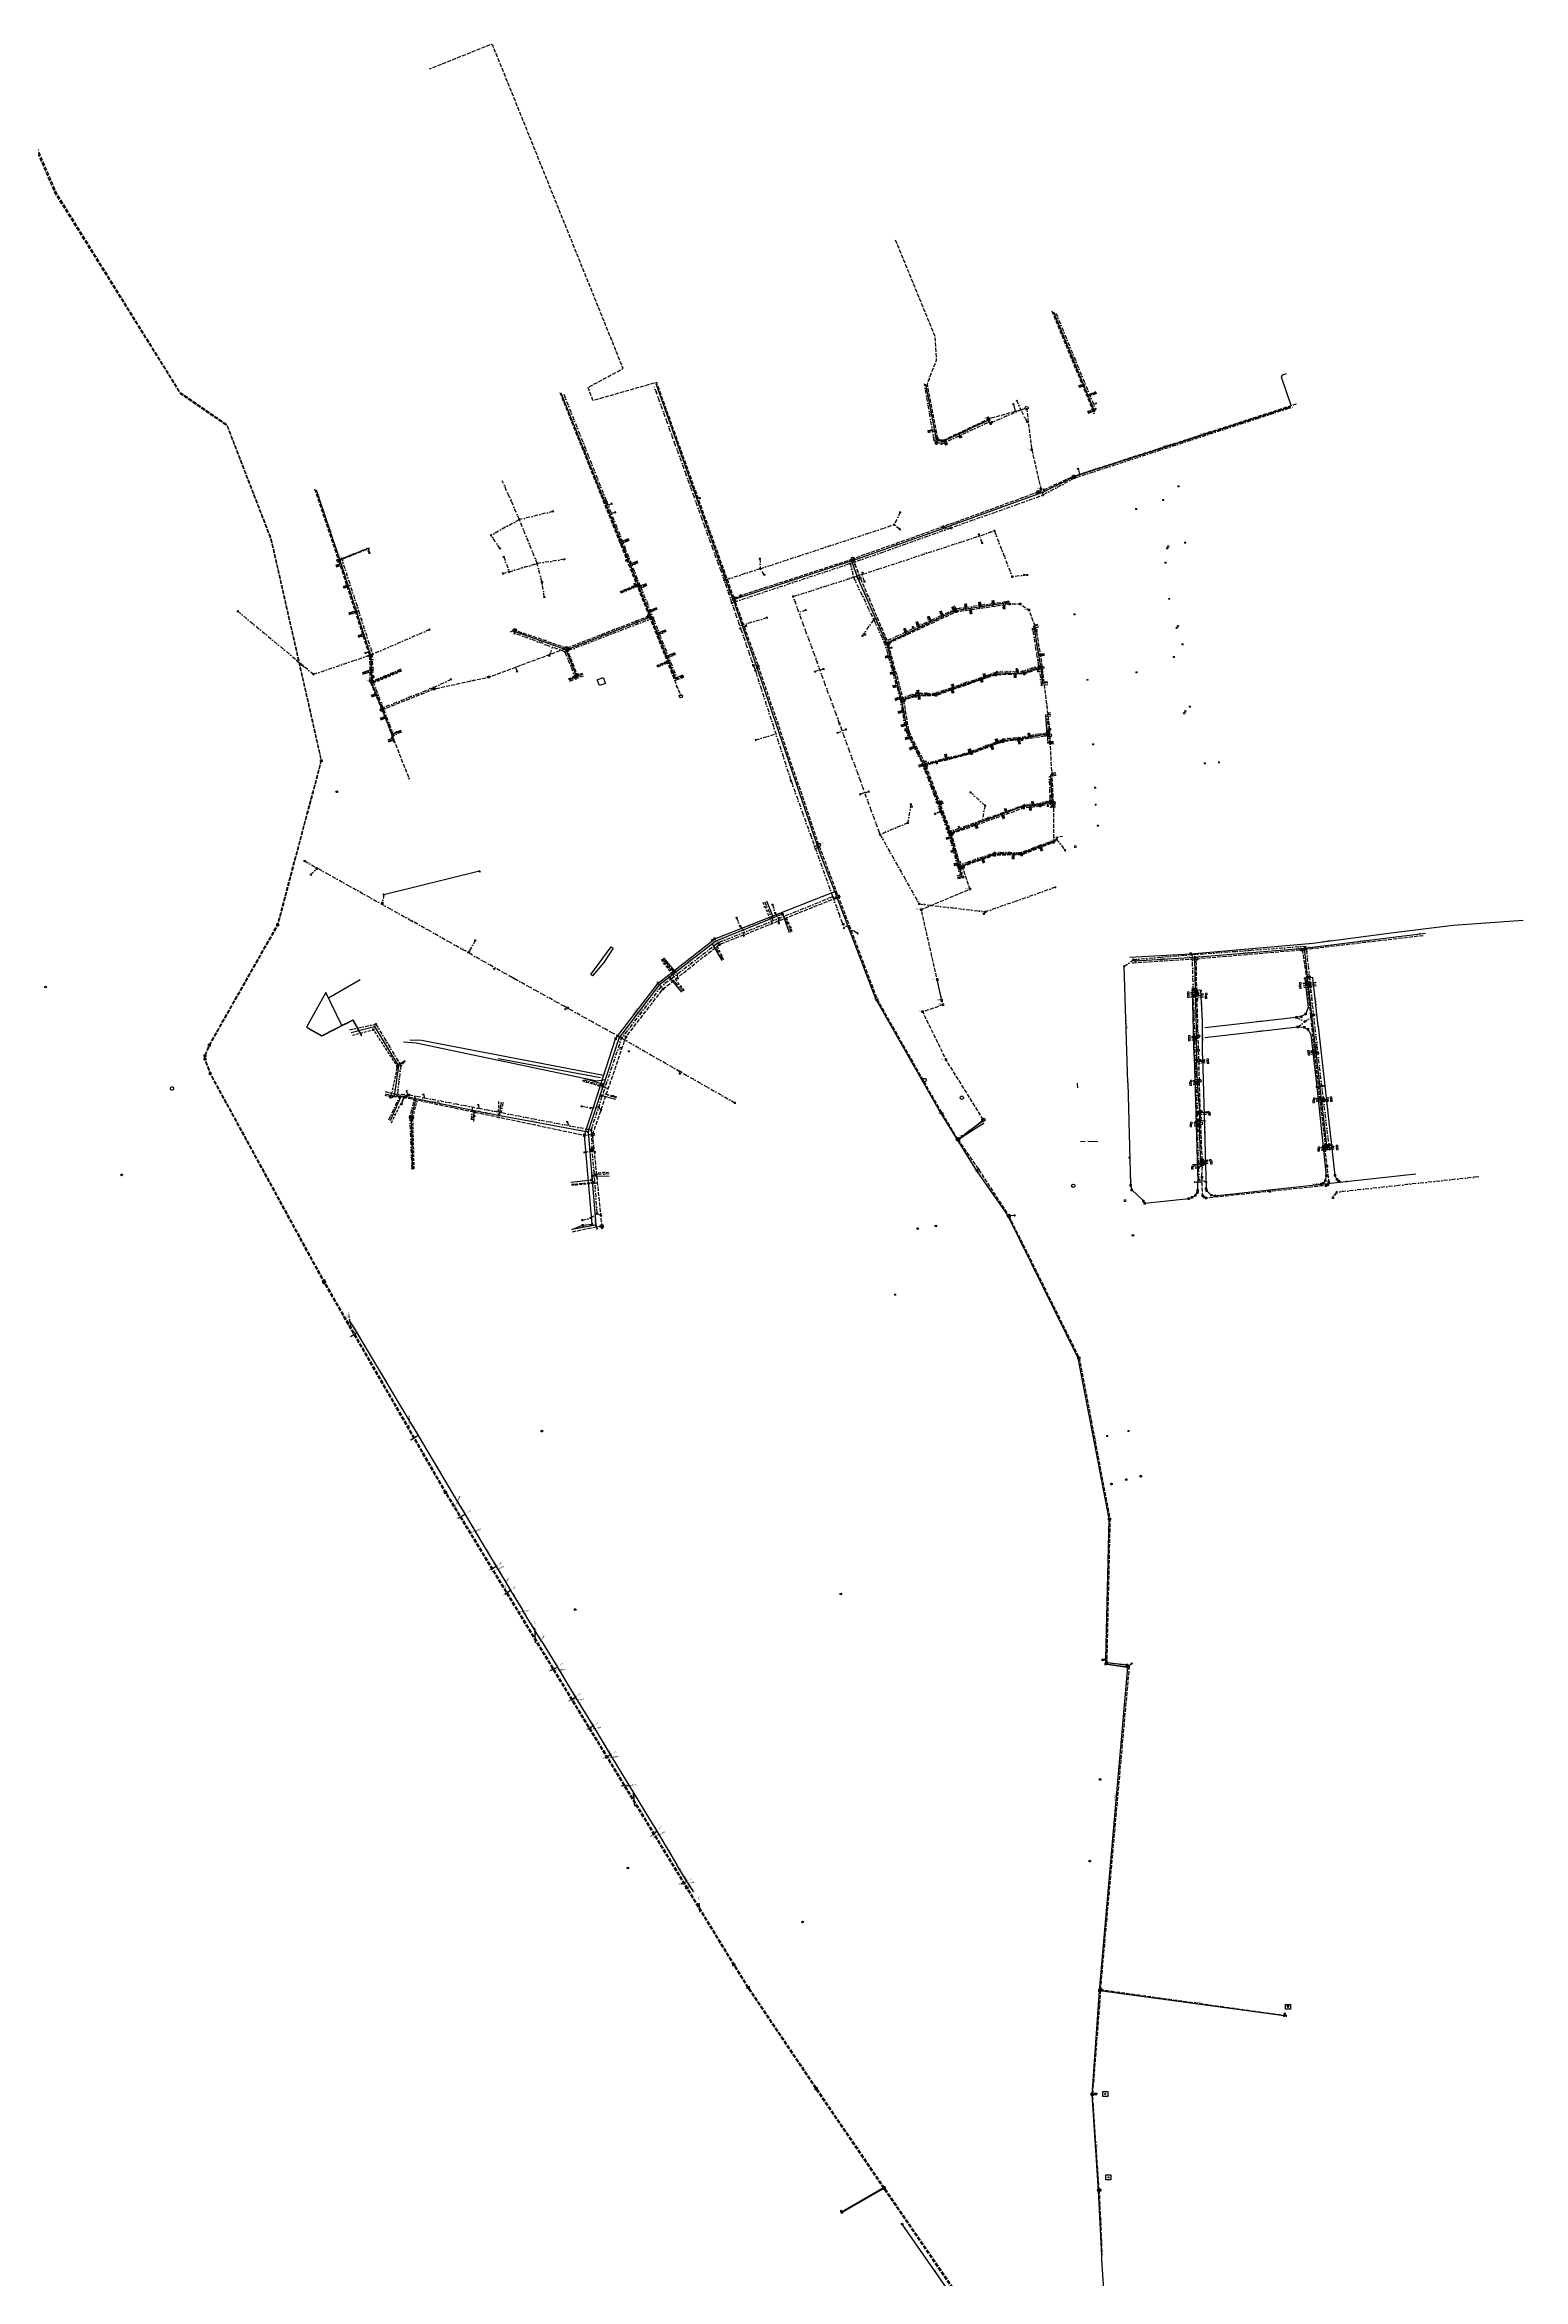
# Model space of a CAD drawing. Header units: metres. Extents: x 119005 to 120452, y 6146783 to 6149515.
# Drawn here: x 119177 to 120075, y 6147808 to 6149166 of the extents above; entities that cross this region are included whole.
import ezdxf
from ezdxf.enums import TextEntityAlignment as Align

# ---------------------------------------------------------------- set-up
doc = ezdxf.new("R2010")
doc.units = ezdxf.units.M
doc.header["$LTSCALE"] = 0.4
for name, pattern in [('dränledning', [0]), ('Heldragen__fast_', [0]), ('Heldragen__skalber__', [0]), ('Skyddrör_1', [0]), ('Streck_prick__fast_', [12, 6, -2.5, 1, -2.5]), ('Streckad', [8, 6, -2]), ('Streckad2', [6, 4, -2]), ('Stödmur', [0]), ('Tryckled', [0])]:
    doc.linetypes.add(name, pattern=pattern)
for name, color, linetype in [('51_B-ledn-D', 83, 'BDAG'), ('51_B-ledn-S', 243, 'BSPILL'), ('51_B-ledn-V', 173, 'BV'), ('AD_LINE', 83, 'Streck_prick__fast_'), ('ADR_LINE', 3, 'dränledning'), ('AV_LINE', 173, 'Heldragen__fast_'), ('BET.UTH_LINE', 7, 'Heldragen__fast_'), ('BRUNN_POINT', 7, 'Continuous'), ('D_LINE', 83, 'Streck_prick__fast_'), ('D_TEXT', 7, 'Continuous'), ('DAG_POINT', 83, 'Continuous'), ('DDI_POINT', 83, 'Continuous'), ('DIB_POINT', 83, 'Continuous'), ('DNB_POINT', 83, 'Continuous'), ('DPL_POINT', 83, 'Continuous'), ('DPP_POINT', 3, 'Continuous'), ('DR_LINE', 83, 'dränledning'), ('DR_TEXT', 7, 'Continuous'), ('DRB_POINT', 83, 'Continuous'), ('DRG_POINT', 7, 'Continuous'), ('DRN_POINT', 7, 'Continuous'), ('DSP_POINT', 83, 'Continuous'), ('FIXP_POINT', 7, 'Continuous'), ('LTA_POINT', 243, 'Continuous'), ('NB_POINT', 9, 'Continuous'), ('P_POINT', 243, 'Continuous'), ('S_LINE', 243, 'Heldragen__fast_'), ('S_TEXT', 7, 'Continuous'), ('SAG_POINT', 243, 'Continuous'), ('SD_LINE', 83, 'Streck_prick__fast_'), ('SIB_POINT', 243, 'Continuous'), ('SKROR_LINE', 7, 'Skyddrör_1'), ('SNB_POINT', 243, 'Continuous'), ('SPL_POINT', 243, 'Continuous'), ('SPP_POINT', 243, 'Continuous'), ('SS_LINE', 243, 'Heldragen__fast_'), ('SSP_POINT', 243, 'Continuous'), ('ST_LINE', 243, 'Tryckled'), ('STMURK_LINE', 7, 'Stödmur'), ('STRÖMPI_POINT', 7, 'Continuous'), ('STÖDM_LINE', 7, 'Stödmur'), ('SV_LINE', 173, 'Streckad2'), ('TA_LINE', 243, 'S-TRYCKLEDN'), ('TA_TEXT', 7, 'Continuous'), ('TADS_POINT', 243, 'Continuous'), ('TBOSTL_LINE', 7, 'Heldragen__fast_'), ('TPL_POINT', 243, 'Continuous'), ('TPP_POINT', 243, 'Continuous'), ('TS_LINE', 243, 'Heldragen__fast_'), ('TS_TEXT', 7, 'Continuous'), ('TSKÄRTL_LINE', 7, 'Heldragen__fast_'), ('TSNB_POINT', 243, 'Continuous'), ('V_LINE', 173, 'Streckad'), ('V_TEXT', 7, 'Continuous'), ('VAG_POINT', 173, 'Continuous'), ('VAV_POINT', 173, 'Continuous'), ('VBP_POINT', 173, 'Continuous'), ('VDI_POINT', 173, 'Continuous'), ('VLU_POINT', 173, 'Continuous'), ('VNB_POINT', 173, 'Continuous'), ('VPL_POINT', 173, 'Continuous'), ('VPL_TEXT', 173, 'Continuous'), ('VPP_POINT', 173, 'Continuous'), ('VSV_POINT', 173, 'Continuous'), ('VVP_POINT', 173, 'Continuous'), ('ÄNG.S_POINT', 7, 'Continuous')]:
    doc.layers.add(name, color=color, linetype=linetype)
doc.styles.add('ISO', font='iso.shx')
doc.styles.add('Standard_CAD', font='ARIAL.TTF', dxfattribs={"height": 0.2})
doc.linetypes.add('BDAG', pattern='A,5,-1.5,1,-1.5,5,["/",ISO,S=2,R=0,X=-1,Y=-1],5,-1.5,1,-1.5,5', length=28)
doc.linetypes.add('BSPILL', pattern='A,10,["/",ISO,S=2,R=0,X=-1,Y=-1],20', length=30)
doc.linetypes.add('BV', pattern='A,3,-2,3,["/",ISO,S=2,R=0,X=-1,Y=-1],3,-2,6,-2,3', length=24)
doc.linetypes.add('S-TRYCKLEDN', pattern='A,10,0,["V",ISO,S=2,R=90,X=0,Y=-0.571]', length=10)

# ---------------------------------------------------------------- blocks, each defined once
blk = doc.blocks.new('Ventil')
at = {"color": 0, "linetype": 'Heldragen__skalber__', "lineweight": 35, "flags": 128}
blk.add_lwpolyline([(-0.4, 0), (0.4, 0)], dxfattribs=at)
blk = doc.blocks.new('Rektangel')
at = {"color": 0, "linetype": 'Heldragen__skalber__', "lineweight": 0, "flags": 128}
blk.add_lwpolyline([(-0.5, -0.5), (-0.5, 0.5), (0.5, 0.5), (0.5, -0.5), (-0.5, -0.5)], dxfattribs=at)
blk = doc.blocks.new('VVP')
blk.add_hatch(color=0).paths.add_polyline_path([(0.3, 0, 1), (-0.3, 0, 1)], flags=0)
at = {"color": 0, "linetype": 'Heldragen__skalber__', "lineweight": 0, "flags": 128}
blk.add_lwpolyline([(0.3, 0, 1), (-0.3, 0, 1), (0.3, 0)], format="xyb", dxfattribs=at)
blk = doc.blocks.new('Cirkel')
blk.add_ellipse((0, 0), major_axis=(0.5, 0), ratio=1)
blk = doc.blocks.new('Övr__transformator_')
at = {"color": 0, "linetype": 'Heldragen__skalber__', "lineweight": 25, "flags": 128}
blk.add_lwpolyline([(-0.5, 0.5), (0.5, 0.5), (0.5, -0.5), (-0.5, -0.5), (-0.5, 0.5)], dxfattribs=at)
at = {"color": 0, "linetype": 'Heldragen__skalber__', "lineweight": 25}
blk.add_circle((0, 0), 0.1, dxfattribs=at)
blk = doc.blocks.new('Propp')
at = {"color": 0, "linetype": 'Heldragen__skalber__', "lineweight": 9, "flags": 128}
blk.add_lwpolyline([(-0.4, -0.3), (-0.4, 0), (0.4, 0), (0.4, -0.3)], dxfattribs=at)
blk = doc.blocks.new('Cirkel_fylld__skalber__')
blk.add_hatch(color=0).paths.add_polyline_path([(0.5, 0, 1), (-0.5, 0, 1)], flags=0)
at = {"color": 0, "linetype": 'Heldragen__skalber__', "lineweight": 0, "flags": 128}
blk.add_lwpolyline([(0.5, 0, 1), (-0.5, 0, 1), (0.5, 0)], format="xyb", dxfattribs=at)
blk = doc.blocks.new('Luftningsanordning')
blk.add_hatch(color=0).paths.add_polyline_path([(0, 0.5), (0, 1.6), (-0.7, 1.6), (0, 2.4), (0, 1.6), (0.7, 1.6), (0, 2.4)], flags=0)
at = {"color": 0, "linetype": 'Heldragen__skalber__', "lineweight": 20, "flags": 128}
for points in [[(0, 0.5), (0, 1.6), (-0.7, 1.6), (0, 2.4), (0, 1.6), (0.7, 1.6), (0, 2.4), (0, 0.5)], [(0, 1.6), (0, 0.5)]]:
    blk.add_lwpolyline(points, dxfattribs=at)
at = {"color": 0, "linetype": 'Heldragen__skalber__', "lineweight": 20}
blk.add_circle((0, 0), 0.447, dxfattribs=at)
blk = doc.blocks.new('DRB')
blk.add_hatch(color=0).paths.add_polyline_path([(0.3, 0.3), (0.3, -0.3)], flags=0)
at = {"color": 0, "linetype": 'Heldragen__skalber__', "lineweight": 0, "flags": 128}
for points in [[(-0.4, -0.3), (-0.4, 0.3), (0.4, 0.3), (0.4, -0.3), (-0.4, -0.3)], [(-0.3, 0.3), (-0.3, -0.3)], [(-0.2, 0.3), (-0.2, -0.3)], [(-0.1, 0.3), (-0.1, -0.3)], [(0, 0.3), (0, -0.3)], [(0.1, 0.3), (0.1, -0.3)], [(0.2, 0.3), (0.2, -0.3)], [(0.3, 0.3), (0.3, -0.3), (0.3, 0.3)]]:
    blk.add_lwpolyline(points, dxfattribs=at)
blk = doc.blocks.new('SIB')
blk.add_hatch(color=0).paths.add_polyline_path([(0.3, 0, 1), (-0.3, 0, 1)], flags=0)
at = {"color": 0, "linetype": 'Heldragen__skalber__', "lineweight": 0, "flags": 128}
blk.add_lwpolyline([(0.3, 0, 1), (-0.3, 0, 1), (0.3, 0)], format="xyb", dxfattribs=at)
blk = doc.blocks.new('VBP')
blk.add_hatch(color=0).paths.add_polyline_path([(0.4, -0.3), (-0.4, -0.3), (-0.4, 0.3), (0.4, 0.3)], flags=0)
at = {"color": 0, "linetype": 'Heldragen__skalber__', "lineweight": 0, "flags": 128}
blk.add_lwpolyline([(0.4, -0.3), (-0.4, -0.3), (-0.4, 0.3), (0.4, 0.3), (0.4, -0.3)], dxfattribs=at)
blk = doc.blocks.new('NB')
at = {"color": 0, "linetype": 'Heldragen__skalber__', "lineweight": 0}
blk.add_circle((0, 0), 0.5, dxfattribs=at)
blk = doc.blocks.new('DIB')
blk.add_hatch(color=0).paths.add_polyline_path([(0.3, 0, 1), (-0.3, 0, 1)], flags=0)
at = {"color": 0, "linetype": 'Heldragen__skalber__', "lineweight": 0, "flags": 128}
blk.add_lwpolyline([(0.3, 0, 1), (-0.3, 0, 1), (0.3, 0)], format="xyb", dxfattribs=at)
blk = doc.blocks.new('DOSSYMB_22')
at = {"color": 0, "linetype": 'Heldragen__skalber__', "lineweight": 0, "flags": 128}
blk.add_lwpolyline([(-50, 10), (-50, -10), (50, 10), (50, -10), (-50, 10)], dxfattribs=at)

msp = doc.modelspace()

# ---------------------------------------------------------------- linework, layer by layer
at = {"layer": '51_B-ledn-D', "flags": 128}
msp.add_lwpolyline([(119516.1, 6148539.4), (119405.5, 6148560.7), (119398.5, 6148561)], dxfattribs=at)
at = {"layer": '51_B-ledn-S', "flags": 128}
msp.add_lwpolyline([(119452.1, 6148549.9), (119514.2, 6148538.3)], dxfattribs=at)
at = {"layer": '51_B-ledn-V', "flags": 128}
msp.add_lwpolyline([(119517, 6148536.8), (119512, 6148536.1), (119402.4, 6148559.2), (119394.6, 6148559.8)], dxfattribs=at)
at = {"layer": 'AD_LINE', "flags": 128}
for points in [[(119773.4, 6148936.4), (119769.6, 6148943.8)], [(119815.2, 6148947.7), (119813.7, 6148947.1)], [(119521.1, 6148886.8), (119518.8, 6148885.9)], [(119574.6, 6148890.3), (119571.7, 6148889.3)], [(119485.4, 6148882.1), (119465, 6148877.1)], [(119523.2, 6148881.6), (119520.9, 6148880.7)], [(119696.2, 6148881.6), (119692.6, 6148874)], [(119696, 6148871.3), (119692.6, 6148874)], [(119453.2, 6148859.6), (119447.8, 6148867.6)], [(119744.1, 6148868.2), (119744.4, 6148867.2)], [(119746.1, 6148862.9), (119744.6, 6148867.3)], [(119454.9, 6148844.4), (119458.8, 6148845.4)], [(119455.5, 6148854.5), (119458.8, 6148845.4)], [(119492.3, 6148853), (119475.8, 6148850.5)], [(119480.1, 6148830), (119478.7, 6148839.3), (119475.8, 6148850.5)], [(119529.8, 6148852.2), (119531.9, 6148853)], [(119611.1, 6148853.4), (119611.2, 6148847.3)], [(119613.7, 6148843.6), (119611.2, 6148847.3)], [(119674.6, 6148839.4), (119673.2, 6148843.8)], [(119673.3, 6148844.9), (119673.6, 6148843.9)], [(119773.3, 6148843.5), (119764.3, 6148842.4)], [(119294, 6148821.5), (119340, 6148783.2)], [(119615.3, 6148817.5), (119598.9, 6148812.6)], [(119638.9, 6148822.2), (119634.8, 6148820.7)], [(119369.2, 6148816.4), (119369, 6148816.3)], [(119410.4, 6148810.3), (119375.8, 6148795.3)], [(119536, 6148815.5), (119536.7, 6148813.7)], [(119599.1, 6148811), (119599.4, 6148811.1)], [(119602.7, 6148812.5), (119599.3, 6148811.3)], [(119673.3, 6148806.5), (119680.3, 6148816.2)], [(119675, 6148807.2), (119674.5, 6148808.2)], [(119703.9, 6148811.9), (119704.3, 6148811)], [(119483.2, 6148794.3), (119485.1, 6148799.6)], [(119780.3, 6148791.8), (119779.9, 6148791.7)], [(119376.5, 6148781.7), (119376, 6148781.7)], [(119423.4, 6148780.1), (119412.9, 6148775)], [(119644.5, 6148784.8), (119647.5, 6148785.9)], [(119649.8, 6148786.4), (119647.6, 6148785.6)], [(119690.9, 6148788.5), (119690.6, 6148788.4)], [(119711.7, 6148771.5), (119711.7, 6148771.5)], [(119663.4, 6148749.7), (119661.1, 6148748.8)], [(119785.7, 6148748.6), (119786.7, 6148748.7)], [(119608.5, 6148743.3), (119620.8, 6148747)], [(119658.2, 6148747.6), (119661.1, 6148748.7)], [(119711, 6148725.9), (119710.9, 6148725.9)], [(119718.6, 6148729.1), (119718.2, 6148730.8)], [(119671.9, 6148710.3), (119674.7, 6148711.3)], [(119677.3, 6148711.9), (119674.9, 6148711)], [(119739, 6148711.5), (119747.8, 6148703.4)], [(119787.6, 6148708.8), (119787.3, 6148708.8)], [(119702.8, 6148704.2), (119700.9, 6148692.9)], [(119703.4, 6148702.7), (119702.6, 6148702.8)], [(119747.8, 6148703.4), (119746.1, 6148694.7)], [(119724.5, 6148689.4), (119724.6, 6148689.4)], [(119731.9, 6148690.5), (119732.2, 6148689.7)], [(119737.9, 6148669.1), (119737.8, 6148669.3)], [(119338.4, 6148661.5), (119341.8, 6148665.1), (119342.5, 6148665.4)], [(119790.5, 6148653.8), (119748.1, 6148638.9)], [(119382.6, 6148649.3), (119381.7, 6148643.5)], [(119618.7, 6148643.2), (119620.4, 6148638.1)], [(119596.9, 6148635.3), (119598.9, 6148630.3)], [(119598.9, 6148630.3), (119602, 6148626.6)], [(119620.4, 6148638.1), (119622.2, 6148634.7)], [(119622.5, 6148632), (119622.7, 6148634.9)], [(119670.4, 6148625.8), (119661.7, 6148631.4), (119661.2, 6148631.5)], [(119747.1, 6148637.5), (119748.1, 6148638.9)], [(119438.2, 6148621.6), (119434.3, 6148614.6), (119434.2, 6148613.9)], [(119601.4, 6148624.3), (119601.6, 6148626.5)], [(119872.6, 6148613.4), (119874, 6148612.9)], [(119449.6, 6148604.1), (119450.1, 6148604.9)], [(119553.9, 6148608.6), (119557.4, 6148603.9)], [(119557.4, 6148603.9), (119561.1, 6148601.3)], [(119561.2, 6148598.5), (119561.1, 6148601.3)], [(119832.3, 6148605.8), (119838.1, 6148609.9)], [(119942, 6148598.5), (119944.9, 6148599.5)], [(119873.9, 6148591.1), (119874.3, 6148591.1)], [(119878.9, 6148591.1), (119874.3, 6148592.1)], [(119947, 6148598.9), (119945, 6148599)], [(119492.8, 6148579.8), (119494.3, 6148580.4)], [(119936.9, 6148574.8), (119942.2, 6148572.3)], [(119937.6, 6148568.9), (119947.4, 6148576.2)], [(119562.4, 6148540.5), (119562.8, 6148541.4), (119562.7, 6148541.8)], [(119949.4, 6148532.5), (119952.4, 6148533)], [(119954, 6148533.1), (119952.3, 6148533.4)], [(119396.6, 6148530), (119396.9, 6148527.6)], [(119399.8, 6148483), (119398.5, 6148514.2), (119401.8, 6148526.8)], [(119406.7, 6148528), (119407.4, 6148525.8)], [(119440, 6148521.7), (119440.5, 6148519.4)], [(119502.8, 6148520.8), (119508.2, 6148519.8)], [(119508.2, 6148519.8), (119513.1, 6148520.2)], [(119514.6, 6148518.5), (119513.1, 6148520.2)], [(119494, 6148511.3), (119495.1, 6148508.9)], [(119876, 6148511.7), (119876.9, 6148511.8)], [(119881.1, 6148511.8), (119876.9, 6148512.4)], [(119504.5, 6148492.8), (119508.7, 6148493.9), (119509.1, 6148494.4)], [(119510.9, 6148492.9), (119509.6, 6148494.6), (119509.1, 6148495.1)], [(119953.2, 6148496.7), (119956.7, 6148497)], [(119958.3, 6148497.2), (119956.6, 6148497.3)], [(119877, 6148474.7), (119877.7, 6148476.2)], [(119882.1, 6148474.7), (119877.7, 6148476.2)], [(119503.2, 6148451.6), (119508.2, 6148453)], [(119508.2, 6148453), (119512.1, 6148455.6)], [(119514.6, 6148454.3), (119512.1, 6148455.6)]]:
    msp.add_lwpolyline(points, dxfattribs=at)
at = {"layer": 'ADR_LINE', "flags": 128}
msp.add_lwpolyline([(119440.8, 6148663.5), (119382.6, 6148649.3)], dxfattribs=at)
at = {"layer": 'AV_LINE', "flags": 128}
for points in [[(119765, 6148947.3), (119766.2, 6148943)], [(119804.3, 6148908), (119805.2, 6148904.8)], [(119534.9, 6148838), (119535.9, 6148838.3)], [(119371.5, 6148796.1), (119373.2, 6148796.7)], [(119691, 6148799.4), (119689.8, 6148798.9)], [(119463.6, 6148784.8), (119462.8, 6148787.6)], [(119780, 6148785), (119779.4, 6148786.1)], [(119711.8, 6148730.2), (119711, 6148729.6)], [(119786, 6148703.2), (119785.7, 6148704.3)], [(119732.8, 6148669), (119732.1, 6148668.8)], [(119393.5, 6148522.1), (119394.9, 6148526.1)], [(119765.9, 6148454.5), (119762.3, 6148454.2)], [(119660.3, 6147850), (119660.7, 6147849.3), (119686.6, 6147864.2)], [(119660.4, 6147849.4), (119660.9, 6147849), (119686.2, 6147863.4)]]:
    msp.add_lwpolyline(points, dxfattribs=at)
at = {"layer": 'BET.UTH_LINE', "flags": 128}
for points in [[(119803.7, 6148534.9), (119804, 6148531.9)], [(119805.7, 6148499.4), (119808.6, 6148499.6)], [(119816.4, 6148499.1), (119810.3, 6148499.3)]]:
    msp.add_lwpolyline(points, dxfattribs=at)
at = {"layer": 'D_LINE', "flags": 128}
for points in [[(119790.8, 6149002.6), (119814.9, 6148944.3)], [(119491.9, 6148953.4), (119518, 6148888)], [(119589.5, 6148840.2), (119547, 6148957.7)], [(119716.9, 6148925.3), (119711, 6148959.5)], [(119750.2, 6148936.5), (119752.1, 6148936.3), (119769.6, 6148943.8)], [(119767, 6148949.6), (119769.6, 6148943.8)], [(119802.2, 6148902.4), (119934.8, 6148945.6)], [(119716.9, 6148925.3), (119721.2, 6148923)], [(119721.2, 6148923), (119750.2, 6148936.5)], [(119465, 6148877.1), (119454.6, 6148900.7)], [(119802.2, 6148902.4), (119782.9, 6148892)], [(119518, 6148888), (119538.6, 6148836.2)], [(119665.9, 6148850.4), (119727.1, 6148872.1), (119782.9, 6148892)], [(119465, 6148877.1), (119447.8, 6148867.6)], [(119475.8, 6148850.5), (119465, 6148877.1)], [(119611.2, 6148847.3), (119692.6, 6148874)], [(119667.9, 6148842.1), (119753.5, 6148870.2)], [(119753.5, 6148870.2), (119764.3, 6148842.4)], [(119356.8, 6148854.2), (119375.8, 6148795.3)], [(119458.8, 6148845.4), (119475.8, 6148850.5)], [(119611.2, 6148847.3), (119589.5, 6148840.2)], [(119665.9, 6148850.4), (119594.1, 6148826.5)], [(119665.9, 6148850.4), (119667.9, 6148842.1)], [(119538.6, 6148836.2), (119546.2, 6148817.3)], [(119594.1, 6148826.5), (119589.5, 6148840.2)], [(119631.3, 6148830.4), (119667.9, 6148842.1)], [(119659.4, 6148753.3), (119631.3, 6148830.4)], [(119667.9, 6148842.1), (119680.3, 6148816.2)], [(119546.2, 6148817.3), (119492.8, 6148796.8)], [(119546.2, 6148817.3), (119560.8, 6148780.5)], [(119608.3, 6148785.4), (119594.1, 6148826.5)], [(119730.1, 6148822.9), (119686.6, 6148802.8)], [(119761.9, 6148827.3), (119730.1, 6148822.9)], [(119492.8, 6148796.8), (119462.1, 6148808.1)], [(119680.3, 6148816.2), (119686.6, 6148802.8)], [(119780.5, 6148788.2), (119776.8, 6148810.6)], [(119334.1, 6148787.5), (119329.8, 6148791.2)], [(119340, 6148783.2), (119375.8, 6148795.3)], [(119376, 6148779.1), (119375.8, 6148795.3)], [(119499.2, 6148780.6), (119492.8, 6148796.8)], [(119686.6, 6148802.8), (119696.3, 6148768.2)], [(119382.2, 6148762.8), (119376, 6148779.1)], [(119608.3, 6148785.4), (119630, 6148718.4)], [(119716.4, 6148771.3), (119754.9, 6148784.5)], [(119754.9, 6148784.5), (119770.5, 6148784.9)], [(119770.5, 6148784.9), (119780.5, 6148788.2)], [(119780.5, 6148788.2), (119782, 6148776.4)], [(119412.9, 6148775), (119382.2, 6148762.8)], [(119388.6, 6148746.2), (119382.2, 6148762.8)], [(119696.3, 6148768.2), (119706.1, 6148771.7)], [(119696.3, 6148768.2), (119699.4, 6148749.3)], [(119706.1, 6148771.7), (119716.4, 6148771.3)], [(119684.1, 6148685.8), (119659.4, 6148753.3)], [(119699.4, 6148749.3), (119709.9, 6148728.7)], [(119786.8, 6148747.8), (119785.6, 6148757.6)], [(119709.9, 6148728.7), (119738.1, 6148735.7)], [(119759, 6148743.7), (119738.1, 6148735.7)], [(119768.4, 6148744.5), (119759, 6148743.7)], [(119786.8, 6148747.8), (119768.4, 6148744.5)], [(119786.8, 6148747.8), (119786.9, 6148740.9)], [(119720.8, 6148699.6), (119709.9, 6148728.7)], [(119630, 6148718.4), (119655.3, 6148648)], [(119787.4, 6148706.3), (119786.9, 6148720.9)], [(119720.8, 6148699.6), (119717.5, 6148698.4)], [(119720.8, 6148699.6), (119725.4, 6148687.2)], [(119725.4, 6148687.2), (119771.5, 6148703.7)], [(119771.5, 6148703.7), (119779.6, 6148704.2)], [(119779.6, 6148704.2), (119787.4, 6148706.3)], [(119787.4, 6148706.3), (119787.6, 6148702.4)], [(119700.9, 6148692.9), (119684.1, 6148685.8)], [(119684.1, 6148685.8), (119707.8, 6148643.7)], [(119725.4, 6148687.2), (119731.1, 6148666.9)], [(119791.3, 6148682.9), (119768.9, 6148674.6)], [(119791.3, 6148682.9), (119796.4, 6148676.3)], [(119334.5, 6148669.8), (119400, 6148633.2)], [(119731.1, 6148666.9), (119753.6, 6148674.8)], [(119768.9, 6148674.6), (119753.6, 6148674.8)], [(119731.1, 6148666.9), (119732.6, 6148661.3)], [(119655.3, 6148648), (119622.7, 6148634.9), (119585.8, 6148620.1)], [(119655.3, 6148648), (119662.2, 6148628.8)], [(119707.8, 6148643.7), (119748.1, 6148638.9)], [(119461.7, 6148598.4), (119400, 6148633.2)], [(119585.8, 6148620.1), (119551, 6148593.4)], [(119873.7, 6148612.9), (119942.9, 6148618.1)], [(119949.6, 6148556.2), (119942.9, 6148618.1)], [(119837.9, 6148609.9), (119873.7, 6148612.9)], [(119875.7, 6148543.6), (119873.7, 6148612.9)], [(119527.1, 6148562.2), (119494.3, 6148580.4), (119461.7, 6148598.4)], [(119551, 6148593.4), (119527.1, 6148562.2)], [(119377.8, 6148570.7), (119393, 6148545.5)], [(119508.6, 6148506.3), (119513.1, 6148520.2), (119527.1, 6148562.2)], [(119527.1, 6148562.2), (119595.8, 6148522.9)], [(119393, 6148545.5), (119390.9, 6148527.9)], [(119957, 6148494.6), (119949.6, 6148556.2)], [(119877.7, 6148476.1), (119876.9, 6148505.8), (119876.9, 6148516.5), (119875.7, 6148543.6)], [(119508.6, 6148506.3), (119398, 6148527.6), (119390.9, 6148527.9)], [(119508.6, 6148506.3), (119509.1, 6148495.1), (119509.1, 6148494.4), (119512.1, 6148455.6)], [(120047.8, 6148478), (119961.4, 6148468.6)], [(119961.4, 6148468.6), (119959.1, 6148465.2)], [(119468, 6148213.8), (119466.9, 6148213.7)]]:
    msp.add_lwpolyline(points, dxfattribs=at)
at = {"layer": 'DR_LINE', "flags": 128}
for points in [[(119835.8, 6148611.4), (119872.7, 6148613.4), (119946.8, 6148619.9), (119996, 6148626.4), (120032.2, 6148630.7), (120074.7, 6148633.8)], [(119834.6, 6148535), (119832.3, 6148605.8)], [(119874.8, 6148551.3), (119873.9, 6148591.1)], [(119879.8, 6148572.6), (119878.9, 6148591.1)], [(119942, 6148598.5), (119944.1, 6148580.6)], [(119950.1, 6148569.4), (119946.9, 6148598.9)], [(119879.9, 6148551.5), (119879.8, 6148572.6)], [(119944.1, 6148580.6), (119942.5, 6148576.8), (119939.9, 6148575.3), (119936.8, 6148574.8), (119881.3, 6148568.4)], [(119945.8, 6148564.1), (119944, 6148567.5), (119941.7, 6148568.7), (119937.7, 6148568.9), (119881.3, 6148562.3)], [(119951.8, 6148473.5), (119952.1, 6148473.6), (119953.2, 6148473.9), (119954.5, 6148475.6), (119955.1, 6148478.6), (119949.5, 6148532.6), (119945.8, 6148564.1)], [(119950.1, 6148569.4), (119960.3, 6148478.8), (119961.5, 6148476.4), (119962.6, 6148475.5), (119964.1, 6148474.8)], [(119874.8, 6148551.3), (119877.1, 6148474.7)], [(119879.9, 6148551.5), (119882.1, 6148470.7), (119882.4, 6148469.6), (119885.2, 6148466.8), (119887.5, 6148466.3), (119889.1, 6148466.7)], [(119834.6, 6148535), (119836.2, 6148472.8), (119836.9, 6148470), (119844, 6148463.3), (119844.8, 6148461.9), (119871.5, 6148464.7), (119873.5, 6148465.4), (119875.5, 6148466.6), (119876.7, 6148468.4), (119877, 6148469.7), (119877.1, 6148474.7)], [(119889.1, 6148466.7), (120009.5, 6148479.8)], [(119361.8, 6148391.5), (119361.8, 6148390.5)], [(119361.8, 6148390.3), (119361.8, 6148390.5)], [(119361.8, 6148390.3), (119366.3, 6148383.1)], [(119366.3, 6148383.1), (119362.7, 6148380.8)], [(119366.3, 6148383.1), (119398.4, 6148329.1)], [(119398.4, 6148329.1), (119398.5, 6148329.7)], [(119398.4, 6148329.1), (119403.5, 6148320.8)], [(119403.5, 6148320.8), (119399.2, 6148318)], [(119403.5, 6148320.8), (119427.6, 6148280.2)], [(119427.6, 6148280.2), (119427.9, 6148280.9)], [(119427.6, 6148280.2), (119432, 6148272.9)], [(119432, 6148272.9), (119427.9, 6148270.5)], [(119432, 6148272.9), (119438.2, 6148262.5)], [(119438.2, 6148262.5), (119439, 6148262.8)], [(119438.2, 6148262.5), (119450.9, 6148241.3)], [(119450.9, 6148241.3), (119447.6, 6148239.3)], [(119450.9, 6148241.3), (119452.1, 6148239.3)], [(119452.1, 6148239.3), (119452.8, 6148239.6)], [(119452.1, 6148239.3), (119457.4, 6148230.5)], [(119459.7, 6148226.6), (119456.4, 6148224.3)], [(119457.4, 6148230.5), (119457.6, 6148231.2)], [(119457.4, 6148230.5), (119459.7, 6148226.6)], [(119459.7, 6148226.6), (119466, 6148216.1)], [(119466, 6148216.1), (119467.5, 6148213.7)], [(119478.4, 6148195.9), (119467.5, 6148213.7)], [(119474.1, 6148204.1), (119474.5, 6148194.9)], [(119478.4, 6148195.9), (119478.6, 6148196.2)], [(119478.4, 6148195.9), (119488.1, 6148180.2)], [(119488.1, 6148180.2), (119483.7, 6148177.9)], [(119488.1, 6148180.2), (119489.2, 6148178.2)], [(119489.2, 6148178.2), (119489.7, 6148178.2)], [(119489.2, 6148178.2), (119499.1, 6148161.7)], [(119499.1, 6148161.7), (119496.1, 6148159.8)], [(119499.1, 6148161.7), (119500.1, 6148160)], [(119500.1, 6148160), (119500.6, 6148160.1)], [(119500.1, 6148160), (119509.8, 6148144.3)], [(119509.8, 6148144.3), (119506.7, 6148142.4)], [(119509.8, 6148144.3), (119510.8, 6148142.6)], [(119510.8, 6148142.6), (119511.2, 6148142.7)], [(119510.8, 6148142.6), (119520.4, 6148126.7)], [(119520.4, 6148126.7), (119516.8, 6148124.9)], [(119520.4, 6148126.7), (119521.3, 6148125.1)], [(119521.3, 6148125.1), (119548.4, 6148080.5)], [(119521.3, 6148125.1), (119521.8, 6148125.1)], [(119532.8, 6148108.1), (119526.8, 6148107.8)], [(119533.8, 6148105.2), (119534.9, 6148095.7)], [(119548.4, 6148080.5), (119545.8, 6148078)], [(119548.4, 6148080.5), (119549.9, 6148078.1)], [(119549.9, 6148078.1), (119550.3, 6148078.3)], [(119549.9, 6148078.1), (119560.7, 6148060.1)], [(119566.6, 6148050), (119560.7, 6148060.1)], [(119566.6, 6148050), (119563, 6148048.3)], [(119566.6, 6148050), (119567.6, 6148048.4)], [(119567.6, 6148048.4), (119568.1, 6148048.6)], [(119567.6, 6148048.4), (119570.5, 6148043.8)], [(119573.9, 6148036.7), (119574.3, 6148031.3)], [(119740.2, 6147780.4), (119697.5, 6147841.9)]]:
    msp.add_lwpolyline(points, dxfattribs=at)
at = {"layer": 'S_LINE', "flags": 128}
for points in [[(119789.4, 6149003.4), (119814.1, 6148943.2)], [(119516.9, 6148888.2), (119490.4, 6148954)], [(119571.2, 6148894.6), (119548, 6148959.6)], [(119718.3, 6148926), (119711.9, 6148959.4)], [(119718.3, 6148926), (119721.8, 6148924.3)], [(119721.8, 6148924.3), (119750.6, 6148937.9)], [(119356, 6148852.9), (119341.8, 6148895)], [(119516.9, 6148888.2), (119537.5, 6148836.4)], [(119594.9, 6148828.3), (119571.2, 6148894.6)], [(119666.9, 6148852.1), (119723.9, 6148872.3)], [(119356, 6148852.9), (119373.1, 6148859.7)], [(119374.8, 6148794.5), (119356, 6148852.9)], [(119666.9, 6148852.1), (119594.9, 6148828.3)], [(119670.6, 6148841.4), (119666.9, 6148852.1)], [(119544.8, 6148818.1), (119537.5, 6148836.4)], [(119670.6, 6148841.4), (119681.3, 6148817.1)], [(119493.5, 6148798), (119544.8, 6148818.1)], [(119544.8, 6148818.1), (119559.7, 6148780.9)], [(119594.9, 6148828.3), (119609.3, 6148787.2)], [(119681.3, 6148817.1), (119687.9, 6148802)], [(119729.5, 6148821.8), (119687.9, 6148802)], [(119760.6, 6148826.4), (119729.5, 6148821.8)], [(119493.5, 6148798), (119462, 6148809.1)], [(119781.6, 6148787.7), (119777.6, 6148812.1)], [(119374.8, 6148794.5), (119375.2, 6148778.1)], [(119493.5, 6148798), (119499.6, 6148781.8)], [(119687.9, 6148802), (119697.1, 6148767.5)], [(119387.8, 6148746.7), (119375.2, 6148778.1)], [(119717.3, 6148770.8), (119753.9, 6148783.5)], [(119753.9, 6148783.5), (119771.6, 6148784.1)], [(119781.6, 6148787.7), (119771.6, 6148784.1)], [(119781.6, 6148787.7), (119782.8, 6148777.6)], [(119697.1, 6148767.5), (119705.3, 6148770.5)], [(119697.1, 6148767.5), (119700.5, 6148748.6)], [(119705.3, 6148770.5), (119717.3, 6148770.8)], [(119785.5, 6148746.7), (119784.7, 6148758.4)], [(119710.7, 6148728.1), (119700.5, 6148748.6)], [(119710.7, 6148728.1), (119739, 6148735.4)], [(119758.3, 6148742.8), (119739, 6148735.4)], [(119769.4, 6148744), (119758.3, 6148742.8)], [(119785.5, 6148746.7), (119769.4, 6148744)], [(119785.5, 6148746.7), (119786, 6148741.5)], [(119710.7, 6148728.1), (119726.4, 6148686.7)], [(119788.5, 6148705.9), (119787.8, 6148721.9)], [(119726.4, 6148686.7), (119770.3, 6148702.8)], [(119770.3, 6148702.8), (119780.8, 6148703.8)], [(119780.8, 6148703.8), (119788.5, 6148705.9)], [(119788.5, 6148705.9), (119788.5, 6148703.5)], [(119726.4, 6148686.7), (119732, 6148666.3)], [(119790.1, 6148682), (119769.8, 6148674.1)], [(119656.5, 6148651.2), (119646.3, 6148678)], [(119732, 6148666.3), (119753.2, 6148674)], [(119769.8, 6148674.1), (119753.2, 6148674)], [(119732, 6148666.3), (119733.6, 6148660.5)], [(119681.6, 6148585.4), (119656.5, 6148651.2)], [(119624.2, 6148637.3), (119584.3, 6148621)], [(119584.3, 6148621), (119550, 6148594.6)], [(119875.3, 6148611.4), (119941.9, 6148616.9)], [(119941.9, 6148616.9), (120015.3, 6148625.9)], [(119948.6, 6148556.6), (119944.7, 6148590.2), (119941.9, 6148616.9)], [(119839.1, 6148609.1), (119875.3, 6148611.4)], [(119876.5, 6148547.7), (119876.3, 6148567.9), (119875.6, 6148591), (119875.3, 6148611.4)], [(119525.6, 6148562.2), (119550, 6148594.6)], [(119681.6, 6148585.4), (119720.7, 6148516.8)], [(119377.1, 6148569.3), (119391.6, 6148545.1)], [(119506.7, 6148505.2), (119525.6, 6148562.2)], [(119391.6, 6148545.1), (119388.9, 6148527.2)], [(119878.8, 6148484.5), (119878, 6148509.2), (119878.2, 6148517.8), (119876.9, 6148534.6), (119876.5, 6148547.7)], [(119955.5, 6148495.3), (119948.6, 6148556.6)], [(119388.9, 6148527.2), (119396.2, 6148526.8), (119444.6, 6148516.8)], [(119444.6, 6148516.8), (119506.7, 6148505.2)], [(119506.7, 6148505.2), (119511.4, 6148448.5)], [(119511.4, 6148448.5), (119496.8, 6148446)], [(119511.4, 6148448.5), (119512.2, 6148446.3)]]:
    msp.add_lwpolyline(points, dxfattribs=at)
at = {"layer": 'SD_LINE', "flags": 128}
for points in [[(119805, 6148957.5), (119808.9, 6148958.8)], [(119815.5, 6148953.8), (119811.6, 6148952.2)], [(119748.7, 6148939.3), (119750, 6148936.4)], [(119810.2, 6148942.4), (119814.9, 6148944.3)], [(119712.9, 6148931.2), (119715.8, 6148931.7)], [(119732.7, 6148926.4), (119731.9, 6148928)], [(119751.6, 6148935.3), (119751.1, 6148936.4)], [(119717.4, 6148923.3), (119718.1, 6148924.6)], [(119724, 6148922.1), (119723.1, 6148923.9)], [(119374, 6148856.2), (119372.4, 6148860.3)], [(119531.4, 6148864.9), (119527.7, 6148863.5)], [(119353.7, 6148848.9), (119358, 6148850.3)], [(119536.8, 6148851.3), (119533.2, 6148849.9)], [(119358.1, 6148836), (119362.2, 6148837.3)], [(119526.7, 6148832.6), (119538.2, 6148837.2)], [(119542.2, 6148837.6), (119538.6, 6148836.2)], [(119361.6, 6148820), (119367.2, 6148821.8)], [(119548.4, 6148823.1), (119544.5, 6148821.6)], [(119713.6, 6148818.7), (119714.9, 6148815.9)], [(119721, 6148822), (119722.3, 6148819.3)], [(119729.1, 6148824.9), (119730.1, 6148822.9)], [(119736.4, 6148826.1), (119736.7, 6148823.8)], [(119739.9, 6148819.8), (119739.3, 6148824.2)], [(119744.9, 6148827.2), (119745.2, 6148825)], [(119753, 6148828.1), (119753.3, 6148826.1)], [(119760.1, 6148822.8), (119759.5, 6148827)], [(119367.1, 6148806.2), (119371.8, 6148807.7)], [(119553.9, 6148809.6), (119549.9, 6148808)], [(119699.1, 6148811.3), (119700.2, 6148809.1)], [(119706.6, 6148815.4), (119707.9, 6148812.6)], [(119780.3, 6148811.9), (119776.8, 6148810.6)], [(119548.8, 6148787.6), (119556.7, 6148790.8)], [(119559.6, 6148795.6), (119555.4, 6148794)], [(119687.1, 6148794.1), (119688.9, 6148794.6)], [(119784, 6148794.7), (119779.5, 6148793.8)], [(119369.9, 6148783.8), (119375.9, 6148785.7)], [(119392.9, 6148786.2), (119376, 6148779.1)], [(119495.6, 6148778.9), (119499.2, 6148780.6)], [(119503.8, 6148782.1), (119499.2, 6148780.6)], [(119564.6, 6148782), (119560.8, 6148780.5)], [(119689.9, 6148784.2), (119691.7, 6148784.7)], [(119691.7, 6148776.2), (119693.9, 6148776.8)], [(119727.3, 6148777.1), (119728, 6148775.3)], [(119746.7, 6148778.3), (119745.7, 6148781.3)], [(119746.4, 6148783.6), (119747, 6148781.8)], [(119766.8, 6148781.1), (119766.6, 6148784.8)], [(119766.7, 6148786.9), (119766.8, 6148784.8)], [(119786, 6148776.8), (119782, 6148776.4)], [(119375.2, 6148769.9), (119378.9, 6148771.4)], [(119693, 6148768.2), (119695.9, 6148769.7)], [(119706.4, 6148773.6), (119706.5, 6148771.6)], [(119708.4, 6148767.9), (119708.3, 6148771.6)], [(119729.1, 6148771.7), (119727.9, 6148775.2)], [(119380.5, 6148756.6), (119384.1, 6148757.9)], [(119694.9, 6148760.4), (119697.5, 6148761.3)], [(119696.7, 6148752.3), (119698.8, 6148753.1)], [(119787.8, 6148757.8), (119785.6, 6148757.6)], [(119385.4, 6148742.6), (119388.1, 6148743.5), (119388.6, 6148746.2)], [(119393.3, 6148748), (119388.6, 6148746.2)], [(119699.2, 6148744.5), (119701.4, 6148745.4)], [(119701.8, 6148738.2), (119704.4, 6148739.5)], [(119737.3, 6148737.7), (119738.1, 6148735.7)], [(119753.2, 6148737.4), (119751.8, 6148741)], [(119753.8, 6148744), (119754.6, 6148742)], [(119769.4, 6148740.9), (119768.6, 6148744.6)], [(119773.7, 6148747.5), (119774.1, 6148745.5)], [(119789.3, 6148741), (119786.9, 6148740.9)], [(119707.3, 6148728.2), (119709.9, 6148728.7)], [(119723.1, 6148734.6), (119723.7, 6148732.2)], [(119791.1, 6148721.7), (119786.9, 6148720.9)], [(119721.4, 6148706.2), (119718.7, 6148705.2)], [(119759.8, 6148695.6), (119758.6, 6148699.1)], [(119759.4, 6148701.6), (119760.1, 6148699.7)], [(119776.1, 6148700.5), (119775.7, 6148704)], [(119776, 6148705.9), (119776.2, 6148704)], [(119790.5, 6148702.4), (119787.6, 6148702.4)], [(119724.1, 6148683.9), (119726.2, 6148684.5)], [(119743.6, 6148689.6), (119742.2, 6148693.3)], [(119726.9, 6148676), (119728.4, 6148676.4)], [(119728.8, 6148668.1), (119730.6, 6148668.6)], [(119746.8, 6148668.2), (119745.5, 6148671.9)], [(119764.4, 6148670.8), (119764.4, 6148674.6)], [(119782, 6148675.6), (119780.7, 6148678.9)], [(119730.8, 6148660.7), (119732.6, 6148661.3)], [(119614, 6148645), (119619, 6148633.5)], [(119630.1, 6148626.6), (119626.1, 6148636.3)], [(119588.5, 6148609.8), (119583.7, 6148618.5)], [(119551.9, 6148610.3), (119559.3, 6148600)], [(119564.4, 6148590.7), (119557.5, 6148598.6)], [(119872.6, 6148587.2), (119874.4, 6148587.2)], [(119880.5, 6148586.9), (119874.4, 6148587.5)], [(119941.4, 6148593), (119945.6, 6148593.3)], [(119949.1, 6148593.9), (119945.5, 6148593.6)], [(119362, 6148567.3), (119377.8, 6148570.7)], [(119873.4, 6148561.2), (119875.2, 6148561.2)], [(119395.7, 6148548.1), (119393, 6148545.5)], [(119881.5, 6148547.1), (119875.6, 6148547)], [(119945.8, 6148552.4), (119950, 6148553)], [(119503.9, 6148536.9), (119517.3, 6148532.8)], [(119874.2, 6148534), (119876.1, 6148534.3)], [(119383.4, 6148529.7), (119390.9, 6148527.9)], [(119385.8, 6148512.5), (119392.7, 6148527.8)], [(119435.9, 6148512.6), (119436.5, 6148520.2)], [(119455.1, 6148523), (119453.8, 6148516.8)], [(119523.9, 6148525.9), (119515.8, 6148528.6)], [(119948.9, 6148523.6), (119953.4, 6148524.1)], [(119956.6, 6148523.9), (119953.5, 6148523.8)], [(119874.8, 6148508.9), (119876.9, 6148508.9)], [(119882.4, 6148515.8), (119876.9, 6148515.9)], [(119952.2, 6148494.2), (119957, 6148494.6)], [(119959.8, 6148494.8), (119957, 6148494.6)], [(119519.6, 6148479.7), (119510.9, 6148479.3), (119510.2, 6148479.7)], [(119875.5, 6148483.3), (119877.5, 6148483.5)], [(119883.3, 6148486.1), (119877.5, 6148485.8)], [(119496.6, 6148473.5), (119510.2, 6148474.6), (119510.6, 6148474.9)]]:
    msp.add_lwpolyline(points, dxfattribs=at)
at = {"layer": 'SKROR_LINE', "flags": 128}
for points in [[(119721.5, 6148584.8), (119718.7, 6148597.8)], [(119732.4, 6148501.4), (119745.8, 6148511.8)], [(119821.5, 6148181.9), (119834.2, 6148180.1)], [(119822.3, 6148182.9), (119833.4, 6148181.6)]]:
    msp.add_lwpolyline(points, dxfattribs=at)
at = {"layer": 'SS_LINE', "flags": 128}
for points in [[(119804.9, 6148957.9), (119807.7, 6148958.9)], [(119815.3, 6148954.3), (119810.4, 6148952.2)], [(119749.3, 6148939.6), (119750.2, 6148937.7)], [(119810.5, 6148941.7), (119814.1, 6148943.2)], [(119713, 6148930.8), (119717.2, 6148931.6)], [(119717.8, 6148922.9), (119719.1, 6148925.6)], [(119733.3, 6148926.6), (119732.1, 6148929.1)], [(119751.3, 6148934.5), (119749.8, 6148937.5)], [(119724.5, 6148922.3), (119723.2, 6148925)], [(119374.4, 6148856.4), (119373.1, 6148859.7)], [(119531.2, 6148865.4), (119526.7, 6148863.6)], [(119353.5, 6148849.4), (119356.8, 6148850.5)], [(119536.7, 6148851.8), (119532.1, 6148850)], [(119358, 6148836.5), (119361, 6148837.5)], [(119526.5, 6148833.1), (119537.1, 6148837.3)], [(119542, 6148838.2), (119537.5, 6148836.4)], [(119361.4, 6148820.5), (119366, 6148822)], [(119548.2, 6148823.6), (119543.4, 6148821.6)], [(119713.1, 6148818.5), (119714.8, 6148814.8)], [(119720.6, 6148821.8), (119722.2, 6148818.4)], [(119728.2, 6148824.5), (119729.5, 6148821.8)], [(119735.9, 6148826), (119736.3, 6148822.9)], [(119739.4, 6148819.7), (119738.9, 6148823.2)], [(119744.4, 6148827.1), (119744.8, 6148824.1)], [(119752.5, 6148828), (119752.9, 6148825.3)], [(119759.6, 6148822.7), (119759.1, 6148826.2)], [(119367, 6148806.7), (119370.5, 6148807.9)], [(119553.7, 6148810), (119548.8, 6148808.1)], [(119698.7, 6148811.1), (119700.2, 6148807.9)], [(119706.1, 6148815.2), (119707.8, 6148811.5)], [(119779.9, 6148813), (119777.6, 6148812.1)], [(119548.6, 6148788.1), (119555.7, 6148790.9)], [(119559.4, 6148796.1), (119554.4, 6148794.1)], [(119687.2, 6148793.6), (119689.9, 6148794.3)], [(119783.9, 6148795.2), (119780.5, 6148794.5)], [(119369.7, 6148784.2), (119375, 6148786)], [(119393.1, 6148785.5), (119375.2, 6148778.1)], [(119495.2, 6148779.8), (119499.6, 6148781.8)], [(119503.5, 6148783.2), (119499.6, 6148781.8)], [(119564.3, 6148782.7), (119559.7, 6148780.9)], [(119690.1, 6148783.8), (119692.5, 6148784.4)], [(119691.9, 6148775.7), (119694.7, 6148776.5)], [(119727.8, 6148777.3), (119728.7, 6148774.8)], [(119746.3, 6148778.1), (119745.4, 6148780.6)], [(119746.9, 6148783.7), (119747.7, 6148781.3)], [(119766.3, 6148781.1), (119766.2, 6148783.9)], [(119767.2, 6148786.9), (119767.3, 6148784)], [(119785.9, 6148777.9), (119782.8, 6148777.6)], [(119375, 6148770.4), (119377.8, 6148771.5)], [(119693.2, 6148767.8), (119696.5, 6148769.5)], [(119706.9, 6148773.6), (119707, 6148770.6)], [(119707.9, 6148767.9), (119707.8, 6148770.6)], [(119728.6, 6148771.6), (119727.6, 6148774.4)], [(119380.7, 6148756.1), (119383.6, 6148757.2)], [(119393.1, 6148748.7), (119387.8, 6148746.7)], [(119695.1, 6148759.9), (119698.2, 6148761.1)], [(119696.9, 6148751.9), (119699.7, 6148752.9)], [(119787.7, 6148758.7), (119784.7, 6148758.4)], [(119385.2, 6148743.4), (119387.8, 6148744.4), (119387.8, 6148746.7)], [(119699.4, 6148744), (119702.2, 6148745.2)], [(119702.1, 6148737.7), (119705.1, 6148739.3)], [(119738, 6148737.9), (119739, 6148735.4)], [(119752.7, 6148737.2), (119751.6, 6148740.2)], [(119754.3, 6148744.2), (119755.3, 6148741.6)], [(119769, 6148740.8), (119768.3, 6148743.9)], [(119774.2, 6148747.6), (119774.8, 6148744.9)], [(119789.3, 6148741.7), (119786, 6148741.5)], [(119707.5, 6148727.4), (119710.7, 6148728.1)], [(119723.6, 6148734.7), (119724.4, 6148731.7)], [(119790.9, 6148722.5), (119787.8, 6148721.9)], [(119721.8, 6148705.7), (119719.5, 6148704.8)], [(119759.4, 6148695.4), (119758.3, 6148698.4)], [(119759.9, 6148701.8), (119760.8, 6148699.3)], [(119775.6, 6148700.5), (119775.3, 6148703.3)], [(119776.5, 6148706), (119776.8, 6148703.4)], [(119790.5, 6148703.6), (119788.5, 6148703.6)], [(119724.2, 6148683.4), (119727.1, 6148684.2)], [(119743.1, 6148689.4), (119742, 6148692.4)], [(119644.5, 6148677.2), (119646.3, 6148678)], [(119727, 6148675.5), (119729.3, 6148676.2)], [(119728.9, 6148667.6), (119731.5, 6148668.3)], [(119747.2, 6148668.4), (119746.2, 6148671.5)], [(119764.9, 6148670.8), (119764.9, 6148674.1)], [(119782.4, 6148675.8), (119781.3, 6148678.6)], [(119731.1, 6148659.8), (119733.6, 6148660.5)], [(119615, 6148645.6), (119619.2, 6148635.4)], [(119629, 6148626.2), (119624.9, 6148637.4), (119624.2, 6148637.3)], [(119588.2, 6148609.4), (119582.3, 6148619.4)], [(119552.5, 6148610.9), (119559.6, 6148602.4), (119559.6, 6148602)], [(119563.6, 6148590), (119556.3, 6148599.1), (119555.8, 6148599)], [(119872.7, 6148588.4), (119875.7, 6148588.7)], [(119880.3, 6148587.7), (119875.7, 6148588.3)], [(119941.1, 6148594), (119944.3, 6148594.5)], [(119948.8, 6148594.9), (119944.3, 6148594.7)], [(119362.8, 6148565.6), (119377.1, 6148569.3)], [(119873.4, 6148562.3), (119876.3, 6148562.3)], [(119395.6, 6148548.4), (119391.2, 6148545.8)], [(119881.3, 6148547.9), (119876.5, 6148547.9)], [(119945.6, 6148553.4), (119948.9, 6148554)], [(119504.1, 6148537.9), (119515.8, 6148534.2), (119516.2, 6148533.8)], [(119874.3, 6148535.1), (119876.9, 6148535.3)], [(119383.5, 6148528.4), (119388.9, 6148527.2)], [(119386.8, 6148512.1), (119393.1, 6148527)], [(119400.3, 6148482.9), (119399.4, 6148514.1), (119402.4, 6148525.6)], [(119436.7, 6148512.6), (119437.7, 6148517.6), (119438.4, 6148518.1)], [(119454, 6148523.3), (119452.7, 6148515.5), (119452.9, 6148515.3)], [(119523.6, 6148525), (119514.4, 6148527.3), (119514.2, 6148527.9)], [(119948.9, 6148524.6), (119952.2, 6148525.1)], [(119956.4, 6148524.7), (119952.2, 6148524.7)], [(119746.8, 6148510.3), (119731, 6148500.2)], [(119874.9, 6148509.9), (119878, 6148510.1)], [(119882.3, 6148516.8), (119878.2, 6148517)], [(119952.1, 6148494.8), (119955.5, 6148495.3)], [(119959.7, 6148495.6), (119955.5, 6148495.3)], [(119519.6, 6148478.2), (119509.3, 6148478.4), (119509, 6148478.6)], [(119875.5, 6148484), (119878.8, 6148484.6)], [(119883, 6148487), (119878.8, 6148487.1)], [(119496.3, 6148474.7), (119508.8, 6148476.1), (119509.1, 6148476.1)], [(119818.5, 6148185), (119821.2, 6148185)]]:
    msp.add_lwpolyline(points, dxfattribs=at)
at = {"layer": 'ST_LINE', "flags": 128}
for points in [[(119930.1, 6147970.1), (119929.8, 6147968.2)], [(119815.9, 6147920.8), (119812.8, 6147920.4)], [(119818.4, 6147862.3), (119816.8, 6147862.2)]]:
    msp.add_lwpolyline(points, dxfattribs=at)
at = {"layer": 'STMURK_LINE', "flags": 128}
for points in [[(119359.1, 6148570.8), (119364, 6148573.3)], [(119359.2, 6148570.6), (119363.9, 6148573), (119369.1, 6148563.6), (119369.4, 6148563.7), (119364, 6148573.3)], [(119359.2, 6148570.6), (119345, 6148563.4), (119336.7, 6148568.1)], [(119336.7, 6148568.1), (119336.8, 6148568.3)], [(119359.1, 6148570.8), (119345, 6148563.6), (119336.8, 6148568.3)]]:
    msp.add_lwpolyline(points, dxfattribs=at)
at = {"layer": 'STÖDM_LINE', "flags": 128}
msp.add_lwpolyline([(119349, 6148586.6), (119368.3, 6148597.7)], dxfattribs=at)
at = {"layer": 'SV_LINE', "flags": 128}
for points in [[(119804.6, 6148958.4), (119806.7, 6148959.1)], [(119815.1, 6148954.7), (119809.5, 6148952.4)], [(119749.5, 6148939.7), (119750.2, 6148938.4)], [(119810, 6148942.8), (119813, 6148944.1)], [(119713.1, 6148930.2), (119718, 6148931.1)], [(119718.3, 6148922.6), (119719.9, 6148925.9)], [(119725, 6148922.5), (119723.5, 6148925.8)], [(119733.8, 6148926.8), (119732.3, 6148930)], [(119751.7, 6148934.7), (119750, 6148938.3)], [(119531.6, 6148864.5), (119526.3, 6148862.4)], [(119353.8, 6148848.4), (119356.1, 6148849.2)], [(119537, 6148850.9), (119531.7, 6148848.7)], [(119358.3, 6148835.5), (119360.4, 6148836.2)], [(119526.3, 6148833.5), (119536.2, 6148837.5)], [(119542.5, 6148837), (119537.2, 6148834.9)], [(119361.7, 6148819.5), (119365.4, 6148820.7)], [(119548.6, 6148822.6), (119543, 6148820.4)], [(119712.7, 6148818.2), (119714.7, 6148813.9)], [(119720.1, 6148821.6), (119722.1, 6148817.4)], [(119727.5, 6148824.2), (119729.2, 6148820.7)], [(119735.4, 6148825.9), (119736, 6148822)], [(119738.9, 6148819.7), (119738.5, 6148822.4)], [(119743.9, 6148827), (119744.4, 6148823.2)], [(119752, 6148828), (119752.6, 6148824.4)], [(119759.1, 6148822.7), (119758.7, 6148825.3)], [(119367.3, 6148805.8), (119370, 6148806.6)], [(119459.6, 6148809), (119462.2, 6148809.9)], [(119554.1, 6148809.1), (119548.4, 6148806.9)], [(119698.2, 6148810.9), (119700, 6148807)], [(119705.7, 6148815), (119707.7, 6148810.6)], [(119779.7, 6148813.5), (119777.9, 6148812.8)], [(119548.4, 6148788.6), (119554.7, 6148791)], [(119559.8, 6148795.2), (119553.9, 6148792.9)], [(119687.4, 6148793.1), (119691.1, 6148794.1)], [(119783.8, 6148795.6), (119781.3, 6148795.2)], [(119370, 6148783.3), (119374.1, 6148784.6)], [(119393.4, 6148785), (119374.9, 6148777.3)], [(119494.9, 6148780.4), (119500, 6148782.7)], [(119503.2, 6148783.7), (119500, 6148782.7)], [(119564.8, 6148781.4), (119559.3, 6148779.2)], [(119690.2, 6148783.3), (119693.8, 6148784.2)], [(119692, 6148775.2), (119695.9, 6148776.3)], [(119728.3, 6148777.5), (119729.4, 6148774.2)], [(119745.8, 6148777.9), (119745.2, 6148779.7)], [(119747.4, 6148783.9), (119748.4, 6148780.8)], [(119765.8, 6148781.1), (119765.7, 6148783.2)], [(119767.8, 6148785.7), (119767.8, 6148783.2)], [(119785.8, 6148778.6), (119783.7, 6148778.4)], [(119375.4, 6148769.4), (119377.8, 6148770.4)], [(119693.4, 6148767.3), (119697.7, 6148769.5)], [(119707.4, 6148773.7), (119707.6, 6148769.9)], [(119707.4, 6148767.9), (119707.4, 6148769.9)], [(119728.1, 6148771.4), (119727.4, 6148773.5)], [(119380.8, 6148755.6), (119383.4, 6148756.6)], [(119392.9, 6148749.1), (119387.3, 6148746.9)], [(119695.3, 6148759.5), (119699.4, 6148761)], [(119697.1, 6148751.4), (119700.7, 6148752.8)], [(119787.6, 6148759.7), (119786, 6148759.6)], [(119385.8, 6148742.1), (119388.7, 6148743.2)], [(119699.6, 6148743.6), (119703.2, 6148745)], [(119702.3, 6148737.3), (119706.1, 6148739.2)], [(119738.6, 6148738.2), (119739.8, 6148735)], [(119752.3, 6148737), (119751.4, 6148739.4)], [(119754.7, 6148744.4), (119756, 6148741.2)], [(119768.5, 6148740.7), (119767.9, 6148743.3)], [(119774.7, 6148747.7), (119775.4, 6148744.3)], [(119789.2, 6148742.3), (119787.4, 6148742.2)], [(119707.6, 6148727), (119711.9, 6148727.9)], [(119724.1, 6148734.8), (119725, 6148731.2)], [(119790.8, 6148723.4), (119788.4, 6148723)], [(119722.5, 6148704.8), (119720.7, 6148704.2)], [(119758.9, 6148695.2), (119758.1, 6148697.3)], [(119760.3, 6148701.9), (119761.6, 6148698.6)], [(119775.1, 6148700.4), (119774.9, 6148702.5)], [(119777, 6148706), (119777.4, 6148702.8)], [(119790.5, 6148704.4), (119789.4, 6148704.4)], [(119724.3, 6148683), (119728.1, 6148683.9)], [(119742.6, 6148689.3), (119741.8, 6148691.4)], [(119794.8, 6148684.7), (119789.3, 6148683.7)], [(119727.2, 6148675.1), (119730.2, 6148675.9)], [(119729, 6148667.1), (119732.3, 6148668)], [(119747.7, 6148668.6), (119746.9, 6148670.9)], [(119765.4, 6148670.8), (119765.4, 6148673.4)], [(119782.9, 6148676), (119782.1, 6148678.1)], [(119731.3, 6148659.1), (119734.5, 6148660.1), (119732.8, 6148665.9)], [(119612.9, 6148644.8), (119618.6, 6148631.5)], [(119630.6, 6148626.9), (119627.4, 6148634.9)], [(119589.1, 6148609.8), (119585.2, 6148618)], [(119551.1, 6148609.9), (119559.7, 6148598.1)], [(119565.3, 6148591.1), (119559.7, 6148598)], [(119872.6, 6148589.6), (119876.4, 6148589.6)], [(119880.5, 6148588.9), (119876.4, 6148589)], [(119940.9, 6148595.3), (119943.4, 6148595.6)], [(119948.9, 6148595.9), (119943.5, 6148595.4)], [(119363.7, 6148564), (119376.3, 6148567.3), (119390.8, 6148544.9), (119387, 6148526.7)], [(119873.3, 6148563), (119877.3, 6148563.3)], [(119395.6, 6148548.3), (119390.6, 6148545.2)], [(119881.6, 6148548.9), (119877.7, 6148548.7)], [(119945.4, 6148554.2), (119947.6, 6148554.6)], [(119503.1, 6148536.4), (119518.7, 6148531.6)], [(119874, 6148536.1), (119878, 6148536.4)], [(119383.2, 6148527.6), (119387, 6148526.7)], [(119387.3, 6148510.8), (119394.9, 6148526.1)], [(119401.1, 6148482.8), (119400.3, 6148514.1), (119403.1, 6148524.4)], [(119452.3, 6148523.7), (119452.1, 6148513.6)], [(119524.2, 6148526.3), (119517.5, 6148528.1)], [(119948.6, 6148525.4), (119951.1, 6148525.5)], [(119956.5, 6148526), (119951.1, 6148525.3)], [(119437.4, 6148511.5), (119438.1, 6148516.4)], [(119746.2, 6148511.5), (119731.4, 6148500.6)], [(119874.7, 6148510.9), (119878.8, 6148510.4)], [(119882.5, 6148517.2), (119878.6, 6148517.5)], [(119951.8, 6148495.7), (119954, 6148495.7)], [(119959.9, 6148496.4), (119954.6, 6148496)], [(119519.2, 6148480.5), (119511.8, 6148480.2)], [(119875.4, 6148485.2), (119879.9, 6148485.9)], [(119883.3, 6148487.9), (119879.8, 6148487.8)], [(119496.7, 6148473), (119512.2, 6148474.3)], [(119818.5, 6148184.2), (119821.8, 6148184.4)], [(119929.7, 6147970.1), (119929.5, 6147968.5)], [(119815.9, 6147921.1), (119815.2, 6147920.9), (119813.1, 6147920.8)], [(119818.4, 6147862.6), (119817.1, 6147862.5)]]:
    msp.add_lwpolyline(points, dxfattribs=at)
at = {"layer": 'TA_LINE', "flags": 128}
for points in [[(119930.7, 6148965.6), (119928.2, 6148964.8), (119927.6, 6148963.8), (119933.6, 6148946.6), (119932.9, 6148945.5), (119802.8, 6148903.5)], [(119504.5, 6148503.3), (119523.4, 6148561.8), (119549.2, 6148595.6), (119583.6, 6148622.5), (119656.5, 6148651.2)], [(119496.8, 6148446), (119503.5, 6148448.5), (119509.2, 6148449.1), (119504.5, 6148503.3)], [(119827.9, 6147730.5), (119824.2, 6147756.9), (119821.2, 6147784.5), (119818.8, 6147820.1), (119818.7, 6147822.8), (119816.8, 6147862.2), (119812.8, 6147920.4), (119817.3, 6147983.6), (119834.5, 6148180.2), (119821.1, 6148182), (119821.2, 6148185), (119823.1, 6148270.2), (119804.4, 6148367.9), (119761.9, 6148454)], [(119930.9, 6147968.1), (119817.3, 6147983.6)]]:
    msp.add_lwpolyline(points, dxfattribs=at)
at = {"layer": 'TBOSTL_LINE', "flags": 128}
msp.add_lwpolyline([(119517.2, 6148777.6), (119513.7, 6148776.3), (119512.3, 6148779.8), (119515.8, 6148781.2), (119517.2, 6148777.6)], dxfattribs=at)
at = {"layer": 'TS_LINE', "flags": 128}
for points in [[(119802.8, 6148903.5), (119782.8, 6148893.5)], [(119782.8, 6148893.5), (119723.9, 6148872.3)], [(119609.3, 6148787.2), (119646.3, 6148678)], [(119720.7, 6148516.8), (119742.6, 6148481.6)], [(119742.6, 6148481.6), (119761.9, 6148454)]]:
    msp.add_lwpolyline(points, dxfattribs=at)
at = {"layer": 'TSKÄRTL_LINE', "flags": 128}
for points in [[(119520.8, 6148617.7), (119521.9, 6148616.9), (119516.3, 6148608.1), (119509.5, 6148600.1), (119508.3, 6148600.9), (119520.8, 6148617.7)], [(119335.7, 6148568.9), (119345, 6148563.6), (119357.2, 6148569.8), (119347.4, 6148589.8), (119335.7, 6148568.9)]]:
    msp.add_lwpolyline(points, dxfattribs=at)
at = {"layer": 'V_LINE', "flags": 128}
for points in [[(119004.6, 6149515), (119028.7, 6149480.2), (119038.8, 6149436.5), (119050.1, 6149383.5), (119055.3, 6149361.6), (119056.6, 6149357.3), (119070.3, 6149311.3), (119078.2, 6149308.9), (119086.2, 6149309.1), (119091.3, 6149309.9), (119121.4, 6149315.9), (119122.6, 6149315.2), (119149.3, 6149214.3), (119135.8, 6149185.6), (119182.9, 6149075.3), (119258.9, 6148953.8), (119287.3, 6148934.4), (119314.1, 6148864.9), (119344.5, 6148730.8), (119317.9, 6148631.1), (119276.5, 6148558.1), (119273.8, 6148551.5), (119273.8, 6148549.6), (119277, 6148540.6), (119346, 6148414), (119346.3, 6148413.5), (119419.8, 6148286.1), (119566.4, 6148045.9), (119594.9, 6147999.3), (119603.6, 6147985.5), (119645, 6147923.9), (119686.2, 6147863.4), (119757.1, 6147760.2), (119760, 6147755.9), (119843.7, 6147634.1), (119865, 6147598.5), (119885.6, 6147564.2), (119895.8, 6147547.1), (119916.2, 6147512.9), (119945.2, 6147465.6), (120033.7, 6147346.1), (120104.4, 6147250.6), (120314.1, 6146966.1), (120450.4, 6146783.1), (120450.7, 6146782.7)], [(120451.7, 6146783), (120451.6, 6146783.1), (120450.8, 6146784), (120314.6, 6146966.6), (120105, 6147251.1), (120034.3, 6147346.5), (119945.7, 6147466.1), (119916.9, 6147513.3), (119896.5, 6147547.5), (119886.4, 6147564.5), (119865.7, 6147598.9), (119844.6, 6147634.1), (119760.6, 6147756.4), (119757.7, 6147760.6), (119686.9, 6147863.8), (119686.6, 6147864.2), (119645.6, 6147924.3), (119604.3, 6147985.6), (119595.6, 6147999.5), (119567.1, 6148046.2), (119420.5, 6148286.4), (119346.9, 6148414), (119346.6, 6148414.4), (119277.4, 6148540.8), (119274.2, 6148549.5), (119274.2, 6148551.5), (119276.9, 6148557.9), (119318.4, 6148630.8), (119344.9, 6148730.8), (119314.5, 6148865), (119287.5, 6148934.6), (119259.2, 6148954.1), (119183.8, 6149075.7), (119137.3, 6149184.1)], [(119595.4, 6148829.4), (119548.4, 6148960.4), (119509.7, 6148949.4), (119506.7, 6148957.4), (119528, 6148968.9), (119449, 6149164.8), (119448.1, 6149165.6), (119447, 6149165.4), (119410.3, 6149150.7)], [(119693.3, 6149047.1), (119717.3, 6148988.4), (119718.2, 6148973.7), (119715.8, 6148968), (119712.6, 6148959.2), (119718.9, 6148926.4), (119721.8, 6148925), (119750.4, 6148938.5), (119773, 6148944.9)], [(119788.3, 6149003.9), (119814, 6148941.6)], [(119489.6, 6148954.3), (119543.8, 6148818.5)], [(119773, 6148944.9), (119776.2, 6148919.5), (119781.7, 6148895.8), (119780.1, 6148893.8)], [(119783.6, 6148895.3), (119801.7, 6148903.6), (119936.9, 6148947.4)], [(119340.6, 6148895.8), (119355.2, 6148852.2)], [(119780.1, 6148893.8), (119722.5, 6148872.8), (119667.6, 6148853.3)], [(119780.1, 6148893.8), (119783.6, 6148895.3)], [(119355.2, 6148852.2), (119374.2, 6148859.9)], [(119355.2, 6148852.2), (119374, 6148794.2), (119374.2, 6148779.1), (119381.5, 6148761.6)], [(119595.4, 6148829.4), (119599.3, 6148831), (119667.6, 6148853.3)], [(119667.6, 6148853.3), (119672.1, 6148841.4), (119689, 6148801.9)], [(119543.8, 6148818.5), (119493.7, 6148799)], [(119543.8, 6148818.5), (119563.1, 6148769.8)], [(119646.9, 6148679.5), (119610.2, 6148788.1), (119595.4, 6148829.4)], [(119689, 6148801.9), (119730.3, 6148821.2), (119762.8, 6148825.9), (119769.2, 6148825.9), (119774.5, 6148822.2), (119779, 6148809.6), (119782.6, 6148787.2)], [(119493.7, 6148799), (119462.2, 6148809.9)], [(119381.5, 6148761.6), (119413.3, 6148774.3), (119446.6, 6148781.5), (119493.7, 6148799)], [(119493.7, 6148799), (119500, 6148782.7)], [(119698.3, 6148767.4), (119689, 6148801.9)], [(119782.6, 6148787.2), (119771.6, 6148783.4), (119754.2, 6148782.8), (119718.1, 6148770.3), (119705.7, 6148769.8), (119698.3, 6148767.4)], [(119787.2, 6148746), (119787.2, 6148749.8), (119782.6, 6148787.2)], [(119698.3, 6148767.4), (119701.4, 6148748.4), (119711.9, 6148727.9)], [(119381.5, 6148761.6), (119398, 6148719.7)], [(119787.2, 6148746), (119770.2, 6148743.5), (119758.8, 6148742.3), (119739.5, 6148734.9), (119711.9, 6148727.9)], [(119789.4, 6148705.2), (119787.2, 6148746)], [(119727.5, 6148686.3), (119720.6, 6148704.5), (119711.9, 6148727.9)], [(119727.5, 6148686.3), (119771.2, 6148702), (119781.3, 6148703.2), (119789.4, 6148705.2)], [(119789.4, 6148705.2), (119789.3, 6148681), (119770.1, 6148673.5), (119753.7, 6148673.3), (119732.8, 6148665.9)], [(119732.8, 6148665.9), (119727.5, 6148686.3)], [(119646.9, 6148679.5), (119644.1, 6148678.3)], [(119731.4, 6148500.6), (119721.9, 6148516.3), (119682.5, 6148585.5), (119646.9, 6148679.5)], [(119746.8, 6148512.6), (119724.1, 6148549.1), (119710, 6148578.2), (119722.3, 6148582.6), (119721.5, 6148585.2), (119718.8, 6148597.6), (119709.1, 6148640.3), (119738.6, 6148652.7), (119734.1, 6148666.1)], [(119509.5, 6148503.7), (119529.7, 6148562.8), (119552.2, 6148592), (119586.4, 6148619), (119657, 6148647.2), (119658.6, 6148648.3)], [(119940.5, 6148615.9), (119943.3, 6148596.9), (119947.8, 6148552.9), (119954.4, 6148497.3), (119954.6, 6148496), (119954, 6148495.7), (119954.2, 6148493.9), (119955.4, 6148484.4), (119956.5, 6148474.8), (119956.2, 6148473.1), (119954.9, 6148472.6), (119920.9, 6148469.1), (119882.1, 6148465), (119880.7, 6148465.6), (119879.9, 6148466.5), (119879.5, 6148477.6), (119880, 6148485.3), (119879.7, 6148488.4), (119878.7, 6148513.4), (119877.5, 6148554.7), (119876.6, 6148585.7), (119876.4, 6148590.7), (119876.1, 6148610.4)], [(119876.1, 6148610.4), (119940.5, 6148615.9)], [(120014, 6148624.4), (119945.2, 6148616.3), (119940.5, 6148615.9)], [(119837.5, 6148607.9), (119876.1, 6148610.4)], [(119509.5, 6148503.7), (119504.5, 6148503), (119394.9, 6148526.1), (119387, 6148526.7)], [(119731.2, 6148500.9), (119734.1, 6148502.5), (119746.8, 6148512.6)], [(119509.5, 6148503.7), (119509.4, 6148502.9), (119515, 6148448)], [(119731.4, 6148500.6), (119744, 6148482.1), (119762.3, 6148454.2)], [(119762.3, 6148454.2), (119805, 6148367.9), (119823.7, 6148270.2), (119821.7, 6148182.9), (119834.1, 6148181.5)], [(119515, 6148448), (119496.9, 6148444.4)], [(119515, 6148448), (119515.3, 6148446.5)], [(119818, 6147984.1), (119835.6, 6148181.2)], [(119834.1, 6148181.5), (119835.6, 6148181.2)], [(119818, 6147984.1), (119813.1, 6147920.8)], [(119931, 6147968.5), (119929.5, 6147968.5), (119818, 6147984.1)], [(119817.1, 6147862.5), (119813.1, 6147920.8)], [(119817.1, 6147862.5), (119818.8, 6147823.4)]]:
    msp.add_lwpolyline(points, dxfattribs=at)

# ---------------------------------------------------------------- block references
at = {"layer": 'BRUNN_POINT'}
for p in [(119824.6, 6148291.4), (119833.6, 6148294.1), (119842.4, 6148296.1), (119660.2, 6148224.6), (119498.9, 6148215.1), (119834.1, 6148181.4), (119530.9, 6148058.1)]:
    msp.add_blockref('Cirkel', p, dxfattribs=at)
at = {"layer": 'DAG_POINT'}
for p in [(119458.8, 6148845.4), (119718.7, 6148705.3), (119720.8, 6148699.6), (119944.9, 6148599.5), (119944.9, 6148599), (119874.2, 6148592.1), (119874.3, 6148591.7), (119874.4, 6148587.2), (119874.5, 6148587.5), (119945.4, 6148593.3), (119945.5, 6148593.7), (119942.2, 6148572.4), (119947.5, 6148576.3), (119875.2, 6148561.2), (119875.6, 6148547), (119950, 6148553.1), (119875.9, 6148534.3), (119952.3, 6148533.4), (119952.4, 6148533), (119953.5, 6148524.1), (119953.5, 6148523.8), (119876.6, 6148511.9), (119876.7, 6148512.4), (119876.8, 6148508.9), (119876.9, 6148515.9), (119956.6, 6148497.4), (119956.7, 6148497), (119877.5, 6148485.8), (119877.6, 6148483.5), (119697.5, 6147841.9)]:
    msp.add_blockref('Cirkel', p, dxfattribs=at)
at = {"layer": 'DDI_POINT', "xscale": 0.03999999910593033, "yscale": 0.03999999910593033}
msp.add_blockref('DOSSYMB_22', (119877.1, 6148474.7), dxfattribs=at)
at = {"layer": 'DIB_POINT'}
for p in [(119769.6, 6148943.8), (119716.9, 6148925.3), (119750.2, 6148936.5), (119721.2, 6148923), (119400, 6148633.2), (119461.7, 6148598.4), (119949.6, 6148556.2), (119875.7, 6148543.6)]:
    msp.add_blockref('DIB', p, dxfattribs=at)
at = {"layer": 'DNB_POINT'}
for p in [(119814.9, 6148944.3), (119802.2, 6148902.4), (119518, 6148888), (119782.9, 6148892), (119465, 6148877.1), (119692.6, 6148874), (119447.8, 6148867.6), (119753.5, 6148870.2), (119858.4, 6148859.8), (119475.8, 6148850.5), (119611.2, 6148847.3), (119665.9, 6148850.4), (119538.6, 6148836.2), (119589.5, 6148840.2), (119631.3, 6148830.4), (119667.9, 6148842.1), (119764.3, 6148842.4), (119546.2, 6148817.3), (119594.1, 6148826.5), (119680.3, 6148816.2), (119730.1, 6148822.9), (119761.9, 6148827.3), (119462.1, 6148808.1), (119686.6, 6148802.8), (119776.8, 6148810.6), (119864.2, 6148811.4), (119375.8, 6148795.3), (119492.8, 6148796.8), (119340, 6148783.2), (119376, 6148779.1), (119499.2, 6148780.6), (119560.8, 6148780.5), (119608.3, 6148785.4), (119754.9, 6148784.5), (119770.5, 6148784.9), (119780.5, 6148788.2), (119382.2, 6148762.8), (119412.9, 6148775), (119696.3, 6148768.2), (119706.1, 6148771.7), (119716.4, 6148771.3), (119659.4, 6148753.3), (119699.4, 6148749.3), (119868.7, 6148759.5), (119388.6, 6148746.2), (119738.1, 6148735.7), (119759, 6148743.7), (119768.4, 6148744.5), (119786.8, 6148747.8), (119709.9, 6148728.7), (119881.3, 6148729.1), (119630, 6148718.4), (119717.5, 6148698.4), (119771.5, 6148703.7), (119779.6, 6148704.2), (119787.4, 6148706.3), (119684.1, 6148685.8), (119700.9, 6148692.9), (119725.4, 6148687.2), (119791.3, 6148682.9), (119334.5, 6148669.8), (119731.1, 6148666.9), (119753.6, 6148674.8), (119768.9, 6148674.6), (119796.4, 6148676.3), (119655.3, 6148648), (119707.8, 6148643.7), (119748.1, 6148638.9), (119585.8, 6148620.1), (119873.7, 6148612.9), (119837.9, 6148609.9), (119551, 6148593.4), (119377.8, 6148570.7), (119527.1, 6148562.2), (119393, 6148545.5), (119390.9, 6148527.9), (119595.8, 6148522.9), (119508.6, 6148506.3), (119957, 6148494.6), (119877.7, 6148476.1), (119959.1, 6148465.2), (119961.4, 6148468.6), (119512.1, 6148455.6), (119824.6, 6148291.4), (119842.4, 6148296.1)]:
    msp.add_blockref('NB', p, dxfattribs=at)
at = {"layer": 'DPL_POINT'}
for p in [(119752.1, 6148936.3), (119727.1, 6148872.1), (119478.7, 6148839.3), (119607, 6148788.6), (119388.1, 6148743.5), (119802.7, 6148678.5), (119341.8, 6148665.1), (119381.8, 6148644.2), (119622.7, 6148634.9), (119661.7, 6148631.4), (119434.3, 6148614.6), (119871.3, 6148587.3), (119882, 6148586.7), (119939.4, 6148592.8), (119494.3, 6148580.4), (119871.8, 6148561.1), (119883.2, 6148547.2), (119944.6, 6148552.3), (119562.8, 6148541.4), (119872.6, 6148533.9), (119398, 6148527.6), (119513.1, 6148520.2), (119947.4, 6148523.4), (119958.2, 6148524.1), (119398.5, 6148514.2), (119872.8, 6148508.9), (119876.9, 6148516.5), (119876.9, 6148505.8), (119884.3, 6148515.8), (119508.7, 6148493.9), (119509.1, 6148495.1), (119509.1, 6148494.4), (119509.6, 6148494.6), (119950.5, 6148494), (119961.7, 6148494.9), (119510.9, 6148479.3), (119873.7, 6148483.1), (119885.2, 6148486.2), (119510.2, 6148474.6), (119959.1, 6148465.3)]:
    msp.add_blockref('Rektangel', p, dxfattribs=at)
at = {"layer": 'DPP_POINT'}
for p, rotation in [((119767, 6148949.6), 22.65390938287388), ((119662.2, 6148628.8), 199.7666230137142)]:
    msp.add_blockref('Propp', p, dxfattribs=dict(at, rotation=rotation))
at = {"layer": 'DRB_POINT'}
for p, rotation in [((119815.2, 6148947.7), 20.24781281790768), ((119773.4, 6148936.4), 201.6115471140355), ((119521.1, 6148886.8), 111.6399845446423), ((119574.6, 6148890.3), 109.8237083340776), ((119485.4, 6148882.1), 291.9784505620689), ((119523.2, 6148881.6), 111.6399845446423), ((119453.2, 6148859.6), 201.3307977944213), ((119454.9, 6148844.4), 282.8455033076835), ((119455.5, 6148854.5), 201.3307977944213), ((119492.3, 6148853), 21.82312057993419), ((119529.8, 6148852.2), 291.6518646188443), ((119613.7, 6148843.6), 200.2192596718675), ((119480.1, 6148830), 21.82312057993419), ((119294, 6148821.5), 230.1620340454044), ((119369.2, 6148816.4), 107.8699222526814), ((119638.9, 6148822.2), 110.0070548285194), ((119410.4, 6148810.3), 113.4390720213531), ((119536, 6148815.5), 200.9297273378298), ((119599.1, 6148811), 108.7866547248908), ((119602.7, 6148812.5), 108.7866547248908), ((119483.2, 6148794.3), 21.58247830597924), ((119376.5, 6148781.7), 90.80723911368554), ((119423.4, 6148780.1), 115.816846871146), ((119644.5, 6148784.8), 289.9960165909162), ((119649.8, 6148786.4), 109.9955956726168), ((119663.4, 6148749.7), 110.0013252505681), ((119608.5, 6148743.3), 286.6728613791574), ((119658.2, 6148747.6), 290.0246644806728), ((119711, 6148725.9), 201.5594079546783), ((119718.6, 6148729.1), 20.4365627157176), ((119671.9, 6148710.3), 290.0132053247702), ((119677.3, 6148711.9), 110.0127844064707), ((119724.5, 6148689.4), 200.729192109534), ((119731.9, 6148690.5), 200.4541723678712), ((119338.4, 6148661.5), 331.5984820953653), ((119440.8, 6148663.5), 330.664560889302), ((119382.6, 6148649.3), 332.3605159628893), ((119596.9, 6148635.3), 207.8338687691562), ((119598.9, 6148630.3), 209.8449506300654), ((119438.2, 6148621.6), 331.1802229049197), ((119601.4, 6148624.3), 208.0401335754033), ((119670.4, 6148625.8), 289.7840222067179), ((119449.6, 6148604.1), 150.1885850010441), ((119553.9, 6148608.6), 226.5065633124697), ((119557.4, 6148603.9), 222.7536897543628), ((119561.2, 6148598.5), 227.6868563704392), ((119492.8, 6148579.8), 332.5152145675746), ((119562.4, 6148540.5), 150.669869548954), ((119396.6, 6148530), 169.1534880198743), ((119406.7, 6148528), 169.1534880198743), ((119440, 6148521.7), 169.1534880198743), ((119502.8, 6148520.8), 256.4665264198605), ((119508.2, 6148519.8), 253.9168642315283), ((119514.6, 6148518.5), 253.7105994252812), ((119494, 6148511.3), 169.1534880198743), ((119504.5, 6148492.8), 274.2855138484291), ((119510.9, 6148492.9), 275.5517505756682), ((119503.2, 6148451.6), 103.0857246633391), ((119508.2, 6148453), 103.0857246633391), ((119514.6, 6148454.3), 103.0857246633391)]:
    msp.add_blockref('DRB', p, dxfattribs=dict(at, rotation=rotation))
for p in [(119856, 6148889), (119865.4, 6148897.3), (119696, 6148871.3), (119696.2, 6148881.6), (119839.5, 6148883.5), (119744.1, 6148868.2), (119746.1, 6148862.9), (119869.4, 6148863.1), (119611.1, 6148853.4), (119673.3, 6148844.9), (119771.6, 6148843.5), (119773.3, 6148843.5), (119857.5, 6148850.9), (119674.6, 6148839.4), (119615.3, 6148817.5), (119802.1, 6148819.6), (119859.7, 6148829), (119673.3, 6148806.5), (119675, 6148807.2), (119703.9, 6148811.9), (119780.3, 6148791.8), (119862.4, 6148793.7), (119867.8, 6148801.4), (119690.9, 6148788.5), (119810, 6148779.8), (119839.7, 6148784.3), (119711.7, 6148771.5), (119872.2, 6148763.5), (119785.7, 6148748.6), (119813.4, 6148740.6), (119889.9, 6148729.7), (119739, 6148711.5), (119787.6, 6148708.8), (119814.7, 6148714.4), (119702.8, 6148704.2), (119703.4, 6148702.7), (119747.8, 6148703.4), (119815, 6148703.9), (119816.4, 6148691.2), (119737.9, 6148669.1), (119790.5, 6148653.8), (119618.7, 6148643.2), (119620.4, 6148638.1), (119622.5, 6148632), (119747.1, 6148637.5), (119872.6, 6148613.4), (119832.3, 6148605.8), (119873.9, 6148591.1), (119878.9, 6148591.1), (119942, 6148598.5), (119936.9, 6148574.8), (119937.6, 6148568.9), (119949.4, 6148532.5), (119954, 6148533.1), (119876, 6148511.7), (119881.1, 6148511.8), (119953.2, 6148496.7), (119958.3, 6148497.2), (119399.8, 6148483), (119835.6, 6148489.6), (119871.5, 6148464.7), (119877, 6148474.7), (119882.1, 6148474.7), (119949.2, 6148473.1), (119967.4, 6148475.1), (119844.8, 6148461.9), (119822, 6148320.5), (119834.9, 6148323.6)]:
    msp.add_blockref('DRB', p, dxfattribs=at)
at = {"layer": 'DRG_POINT', "xscale": 0.009999999776482582, "yscale": 0.009999999776482582}
for p in [(119832.3, 6148605.8), (119835.8, 6148611.4), (119873.9, 6148591.1), (119878.9, 6148591.1), (119942, 6148598.5), (119946.9, 6148598.9), (119881.3, 6148568.4), (119881.3, 6148562.3), (119951.8, 6148473.5), (119964.1, 6148474.8), (119361.8, 6148390.3), (119366.3, 6148383.1), (119398.4, 6148329.1), (119403.5, 6148320.8), (119427.6, 6148280.2), (119432, 6148272.9), (119438.2, 6148262.5), (119450.9, 6148241.3), (119452.1, 6148239.3), (119457.4, 6148230.5), (119459.7, 6148226.6), (119478.4, 6148195.9), (119488.1, 6148180.2), (119489.2, 6148178.2), (119499.1, 6148161.7), (119500.1, 6148160), (119509.8, 6148144.3), (119510.8, 6148142.6), (119520.4, 6148126.7), (119521.3, 6148125.1), (119548.4, 6148080.5), (119549.9, 6148078.1), (119566.6, 6148050), (119567.6, 6148048.4)]:
    msp.add_blockref('Rektangel', p, dxfattribs=at)
at = {"layer": 'DRN_POINT'}
for p in [(119872.7, 6148613.4), (119936.8, 6148574.8), (119939.9, 6148575.3), (119942.5, 6148576.8), (119937.7, 6148568.9), (119941.7, 6148568.7), (119944, 6148567.5), (119949.5, 6148532.6), (119955.1, 6148478.6), (119960.3, 6148478.8), (119836.2, 6148472.8), (119836.9, 6148470), (119844, 6148463.3), (119871.5, 6148464.7), (119873.5, 6148465.4), (119875.5, 6148466.6), (119876.7, 6148468.4), (119877, 6148469.7), (119882.1, 6148470.7), (119882.4, 6148469.6), (119885.2, 6148466.8), (119887.5, 6148466.3), (119952.1, 6148473.6), (119953.2, 6148473.9), (119954.5, 6148475.6), (119961.5, 6148476.4), (119962.6, 6148475.5), (119844.8, 6148461.9)]:
    msp.add_blockref('Rektangel', p, dxfattribs=at)
at = {"layer": 'DSP_POINT', "xscale": 0.5, "yscale": 0.5}
for p in [(119782, 6148776.4), (119785.6, 6148757.6), (119786.9, 6148740.9), (119786.9, 6148720.9), (119721.4, 6148706.2), (119787.6, 6148702.4), (119732.6, 6148661.3), (119879.8, 6148572.6), (119944.1, 6148580.6), (119945.8, 6148564.1), (119950.1, 6148569.4), (119874.8, 6148551.3), (119879.9, 6148551.5), (119834.6, 6148535), (119889.1, 6148466.7)]:
    msp.add_blockref('DIB', p, dxfattribs=at)
at = {"layer": 'FIXP_POINT'}
msp.add_blockref('Rektangel', (119832.8, 6148463.5), dxfattribs=at)
at = {"layer": 'LTA_POINT', "xscale": 3, "yscale": 3}
for p in [(119931.8, 6147973.8), (119820.8, 6147920.9), (119822.7, 6147870.2)]:
    msp.add_blockref('Övr__transformator_', p, dxfattribs=at)
at = {"layer": 'NB_POINT'}
msp.add_blockref('NB', (119833.6, 6148294), dxfattribs=at)
at = {"layer": 'P_POINT'}
for p, rotation in [((119354.1, 6148711.8), 358.22837484), ((119177.2, 6148593.2), 358.22835378), ((119223.5, 6148479.1), 358.2283350599999), ((119706.9, 6148446.5), 358.22833272), ((119717.9, 6148448.1), 358.22833326), ((119837.6, 6148442.4), 358.2283329), ((119478.6, 6148323.5), 358.22778192), ((119817.7, 6148111.9), 358.2277488), ((119811.4, 6148062.3), 358.22774052), ((119637, 6148025.4), 358.22773314)]:
    msp.add_blockref('Cirkel', p, dxfattribs=dict(at, rotation=rotation))
at = {"layer": 'SAG_POINT'}
for p in [(119875.6, 6148588.7), (119875.6, 6148588.4), (119944.1, 6148594.4), (119944.2, 6148594.7), (119876.4, 6148562.3), (119948.9, 6148554), (119876.8, 6148535.2), (119952.2, 6148525.2), (119952.2, 6148524.7), (119877.9, 6148510.1), (119878.2, 6148517), (119878.7, 6148487.1), (119817.3, 6147983.6)]:
    msp.add_blockref('Rektangel', p, dxfattribs=at)
at = {"layer": 'SIB_POINT'}
for p in [(119718.3, 6148926), (119750.6, 6148937.9), (119721.8, 6148924.3), (119624.2, 6148637.3), (119584.3, 6148621), (119550, 6148594.6), (119681.6, 6148585.4), (119377.1, 6148569.3), (119525.6, 6148562.2), (119391.6, 6148545.1), (119876.5, 6148547.7), (119948.6, 6148556.6), (119388.9, 6148527.2), (119444.6, 6148516.8), (119720.7, 6148516.8), (119400.3, 6148482.9), (119742.6, 6148481.6), (119761.9, 6148454)]:
    msp.add_blockref('SIB', p, dxfattribs=at)
at = {"layer": 'SNB_POINT'}
for p in [(119814.1, 6148943.2), (119516.9, 6148888.2), (119571.2, 6148894.6), (119859.1, 6148860.8), (119356, 6148852.9), (119666.9, 6148852.1), (119537.5, 6148836.4), (119670.6, 6148841.4), (119544.8, 6148818.1), (119594.9, 6148828.3), (119681.3, 6148817.1), (119729.5, 6148821.8), (119760.6, 6148826.4), (119462, 6148809.1), (119777.6, 6148812.1), (119865, 6148812.4), (119374.8, 6148794.5), (119493.5, 6148798), (119687.9, 6148802), (119375.2, 6148778.1), (119499.6, 6148781.8), (119559.7, 6148780.9), (119753.9, 6148783.5), (119771.6, 6148784.1), (119781.6, 6148787.7), (119697.1, 6148767.5), (119705.3, 6148770.5), (119717.3, 6148770.8), (119700.5, 6148748.6), (119869.5, 6148760.7), (119387.8, 6148746.7), (119739, 6148735.4), (119758.3, 6148742.8), (119769.4, 6148744), (119785.5, 6148746.7), (119710.7, 6148728.1), (119770.3, 6148702.8), (119780.8, 6148703.8), (119788.5, 6148705.9), (119726.4, 6148686.7), (119790.1, 6148682), (119646.3, 6148678), (119753.2, 6148674), (119769.8, 6148674.1), (119732, 6148666.3), (119941.9, 6148616.9), (119839.1, 6148609.1), (119875.3, 6148611.4), (119506.7, 6148505.2), (119955.5, 6148495.3), (119878.8, 6148484.5), (119511.4, 6148448.5)]:
    msp.add_blockref('NB', p, dxfattribs=at)
at = {"layer": 'SPL_POINT'}
for p in [(119387.8, 6148744.4), (119624.9, 6148637.4), (119556.3, 6148599.1), (119559.6, 6148602.4), (119871.2, 6148588.4), (119875.6, 6148591), (119881.9, 6148587.4), (119939.1, 6148593.9), (119944.7, 6148590.2), (119871.8, 6148562.2), (119876.3, 6148567.9), (119883, 6148548), (119944.5, 6148553.2), (119515.8, 6148534.2), (119872.5, 6148535), (119876.9, 6148534.6), (119396.2, 6148526.8), (119437.7, 6148517.6), (119514.4, 6148527.3), (119878.2, 6148517.8), (119947.4, 6148524.3), (119958.2, 6148524.9), (119399.4, 6148514.1), (119452.7, 6148515.5), (119872.8, 6148509.7), (119878, 6148509.2), (119884.1, 6148516.6), (119950.4, 6148494.6), (119961.5, 6148495.8), (119509.3, 6148478.4), (119873.7, 6148483.8), (119885.2, 6148487.1), (119508.8, 6148476.1)]:
    msp.add_blockref('Rektangel', p, dxfattribs=at)
at = {"layer": 'SPP_POINT'}
for p, rotation in [((119644.5, 6148677.2), 113.6911734512106), ((119512.2, 6148446.3), 200.5687639268974)]:
    msp.add_blockref('Propp', p, dxfattribs=dict(at, rotation=rotation))
at = {"layer": 'SSP_POINT', "xscale": 0.800000011920929, "yscale": 0.800000011920929}
for p in [(119782.8, 6148777.6), (119784.7, 6148758.4), (119786, 6148741.5), (119787.8, 6148721.9), (119721.8, 6148705.7), (119788.5, 6148703.5), (119733.6, 6148660.5), (119746.8, 6148510.3)]:
    msp.add_blockref('SIB', p, dxfattribs=at)
at = {"layer": 'STRÖMPI_POINT', "xscale": 2, "yscale": 2}
for p, rotation in [((119254, 6148531.6), 115.9954680599998), ((119711.2, 6148536.7), 115.39243566), ((119733.7, 6148526), 121.33242864)]:
    msp.add_blockref('Cirkel', p, dxfattribs=dict(at, rotation=rotation))
at = {"layer": 'TADS_POINT'}
msp.add_blockref('Cirkel_fylld__skalber__', (119931.8, 6147974.7), dxfattribs=at)
at = {"layer": 'TPL_POINT'}
for p in [(119582.1, 6148621.6), (119583.6, 6148622.5), (119549.2, 6148595.6), (119523.4, 6148561.8), (119504.5, 6148503.3), (119503.5, 6148448.5), (119509.2, 6148449.1), (119804.4, 6148367.9), (119823.1, 6148270.2), (119821.1, 6148182), (119821.2, 6148185), (119834.5, 6148180.2), (119817.3, 6147983.6), (119812.8, 6147920.4), (119816.8, 6147862.2)]:
    msp.add_blockref('Rektangel', p, dxfattribs=at)
at = {"layer": 'TPP_POINT', "xscale": 0.5, "yscale": 0.5, "rotation": 264.0492141571411}
msp.add_blockref('Propp', (119930.9, 6147968.1), dxfattribs=at)
at = {"layer": 'TSNB_POINT'}
for p in [(119802.8, 6148903.5), (119782.8, 6148893.5), (119723.9, 6148872.3), (119609.3, 6148787.2), (119656.5, 6148651.2)]:
    msp.add_blockref('NB', p, dxfattribs=at)
at = {"layer": 'VAG_POINT', "xscale": 2, "yscale": 2}
for p in [(119773, 6148944.9), (119780.1, 6148893.8), (119355.2, 6148852.2), (119667.6, 6148853.3), (119595.4, 6148829.4), (119543.8, 6148818.5), (119462.2, 6148809.9), (119493.7, 6148799), (119689, 6148801.9), (119500, 6148782.7), (119782.6, 6148787.2), (119381.5, 6148761.6), (119563.1, 6148769.8), (119698.3, 6148767.4), (119787.2, 6148746), (119711.9, 6148727.9), (119789.4, 6148705.2), (119727.5, 6148686.3), (119646.9, 6148679.5), (119732.8, 6148665.9), (119734.1, 6148666.1), (119658.6, 6148648.3), (119940.5, 6148615.9), (119876.1, 6148610.4), (119876.4, 6148589.6), (119876.5, 6148589), (119943.5, 6148595.6), (119943.5, 6148595.3), (119877.2, 6148563.3), (119877.7, 6148548.7), (119947.6, 6148554.7), (119878, 6148536.3), (119387, 6148526.7), (119878.6, 6148517.5), (119951.1, 6148525.5), (119951.1, 6148525.2), (119746.8, 6148512.6), (119878.9, 6148510.4), (119731.2, 6148500.9), (119731.4, 6148500.6), (119954, 6148495.7), (119954.6, 6148496), (119879.7, 6148487.8), (119880, 6148485.9), (119762.3, 6148454.2), (119515, 6148448), (119818, 6147984.1), (119813.1, 6147920.8), (119817.1, 6147862.5)]:
    msp.add_blockref('Cirkel', p, dxfattribs=at)
at = {"layer": 'VAG_POINT', "xscale": 2, "yscale": 2, "rotation": 97.71138054501196}
msp.add_blockref('Cirkel', (119509.5, 6148503.7), dxfattribs=at)
at = {"layer": 'VAV_POINT'}
for p, rotation in [((119800.8, 6148903.3), 296.2475590935884), ((119781.1, 6148894.1), 291.2358972595791), ((119358.2, 6148853.4), 295.2402992897484), ((119594.7, 6148831.2), 18.83472700777653), ((119599.3, 6148831.1), 288.9360446699239), ((119542.5, 6148818.1), 290.7150786238052), ((119492.7, 6148799.3), 72.12679204004368), ((119689.9, 6148802.3), 286.1973064091986), ((119780, 6148786.3), 273.5441064615296), ((119383.3, 6148762.3), 288.5848215415088), ((119560.6, 6148775.6), 24.11711139998515), ((119699, 6148767.5), 286.5301948881697), ((119389, 6148742), 23.85137357460348), ((119784.4, 6148745.8), 278.0280741662234), ((119712.8, 6148728.2), 286.4201869915046), ((119787.1, 6148704.7), 278.9144398752908), ((119728, 6148686.5), 288.134476714536), ((119734.3, 6148665.4), 198.4831975526211), ((119657, 6148647.2), 291.7951040676271), ((119873.1, 6148610.2), 274.7169510681624), ((119746.7, 6148512.7), 37.15940698632759), ((119509, 6148503.7), 97.71138054501196), ((119731.9, 6148501.2), 317.3018100081427), ((119822.2, 6148183), 266.8204467356693), ((119660.7, 6147849.3), 63.61607695117043), ((119660.9, 6147849), 234.4924490610029)]:
    msp.add_blockref('Ventil', p, dxfattribs=dict(at, rotation=rotation))
for p in [(119781.6, 6148896), (119668.7, 6148850.1), (119596.1, 6148827.6), (119689.3, 6148800.7), (119698.5, 6148766.8), (119712.5, 6148726.4), (119789.4, 6148704.4), (119732.5, 6148667.5), (119940.6, 6148615.3), (119876.1, 6148609.7), (119509.5, 6148502.1), (119603.6, 6147985.5), (119604.3, 6147985.6)]:
    msp.add_blockref('Ventil', p, dxfattribs=at)
at = {"layer": 'VBP_POINT'}
for p, rotation in [((119765, 6148947.3), 202.9408091987389), ((119804.3, 6148908), 197.904510179539), ((119534.9, 6148838), 291.663323774747), ((119371.5, 6148796.1), 287.9390981063966), ((119463.6, 6148784.8), 20.35061904644797), ((119711.8, 6148730.2), 43.25309961644147), ((119732.8, 6148669), 104.8447050943907), ((119393.5, 6148522.1), 169.147758441923), ((119765.9, 6148454.5), 304.2640407883819)]:
    msp.add_blockref('VBP', p, dxfattribs=dict(at, rotation=rotation))
for p in [(119691, 6148799.4), (119780, 6148785), (119786, 6148703.2), (119531.4, 6148554.1), (119693.2, 6148406.4)]:
    msp.add_blockref('VBP', p, dxfattribs=at)
at = {"layer": 'VDI_POINT', "xscale": 0.03999999910593033, "yscale": 0.03999999910593033, "rotation": 37.76634117870967}
msp.add_blockref('DOSSYMB_22', (119835.6, 6148181.2), dxfattribs=at)
at = {"layer": 'VLU_POINT', "xscale": 0.5, "yscale": 0.5}
for p in [(119346, 6148414), (119346.6, 6148414.4)]:
    msp.add_blockref('Luftningsanordning', p, dxfattribs=at)
at = {"layer": 'VNB_POINT'}
for p in [(119783.6, 6148895.3), (119834.1, 6148181.5)]:
    msp.add_blockref('NB', p, dxfattribs=at)
at = {"layer": 'VPL_POINT'}
for p in [(119750.4, 6148938.5), (119718.9, 6148926.4), (119721.8, 6148925), (119776.2, 6148919.5), (119801.7, 6148903.6), (119781.7, 6148895.8), (119722.5, 6148872.8), (119599.3, 6148831), (119672.1, 6148841.4), (119730.3, 6148821.2), (119762.8, 6148825.9), (119769.2, 6148825.9), (119774.5, 6148822.2), (119779, 6148809.6), (119374, 6148794.2), (119374.2, 6148779.1), (119446.6, 6148781.5), (119610.2, 6148788.1), (119754.2, 6148782.8), (119771.6, 6148783.4), (119413.3, 6148774.3), (119705.7, 6148769.8), (119718.1, 6148770.3), (119701.4, 6148748.4), (119787.2, 6148749.8), (119739.5, 6148734.9), (119758.8, 6148742.3), (119770.2, 6148743.5), (119344.5, 6148730.8), (119344.9, 6148730.8), (119720.6, 6148704.5), (119771.2, 6148702), (119781.3, 6148703.2), (119789.3, 6148681), (119753.7, 6148673.3), (119770.1, 6148673.5), (119734.5, 6148660.1), (119657, 6148647.2), (119709.1, 6148640.3), (119738.6, 6148652.7), (119317.9, 6148631.1), (119318.4, 6148630.8), (119586.4, 6148619), (119552.2, 6148592), (119682.5, 6148585.5), (119718.8, 6148597.6), (119871.3, 6148589.7), (119876.4, 6148590.7), (119876.6, 6148585.7), (119882.3, 6148588.9), (119939.3, 6148595.4), (119943.3, 6148596.9), (119710, 6148578.2), (119721.5, 6148585.2), (119722.3, 6148582.6), (119376.3, 6148567.3), (119529.7, 6148562.8), (119871.9, 6148563.2), (119273.8, 6148551.5), (119273.8, 6148549.6), (119274.2, 6148551.5), (119274.2, 6148549.5), (119276.5, 6148558.1), (119276.9, 6148557.9), (119390.8, 6148544.9), (119526.5, 6148555.9), (119724.1, 6148549.1), (119877.5, 6148554.7), (119883.1, 6148549.1), (119944.2, 6148554.1), (119947.8, 6148552.9), (119277, 6148540.6), (119277.4, 6148540.8), (119873, 6148536.1), (119394.9, 6148526.1), (119947.7, 6148525.4), (119957.9, 6148526), (119400.3, 6148514.1), (119721.9, 6148516.3), (119873.1, 6148510.6), (119878.7, 6148513.4), (119883.4, 6148517.1), (119504.5, 6148503), (119509.4, 6148502.9), (119734.1, 6148502.5), (119950.7, 6148495.6), (119954, 6148495.7), (119954.2, 6148493.9), (119954.4, 6148497.3), (119954.6, 6148496), (119961.5, 6148496.6), (119744, 6148482.1), (119874.5, 6148485), (119879.5, 6148477.6), (119879.7, 6148488.4), (119880, 6148485.3), (119884.6, 6148488), (119955.4, 6148484.4), (119879.9, 6148466.5), (119880.7, 6148465.6), (119882.1, 6148465), (119920.9, 6148469.1), (119954.9, 6148472.6), (119956.2, 6148473.1), (119956.5, 6148474.8), (119346, 6148414), (119346.3, 6148413.5), (119346.6, 6148414.4), (119346.9, 6148414), (119805, 6148367.9), (119419.8, 6148286.1), (119420.5, 6148286.4), (119823.7, 6148270.2), (119821.7, 6148182.9), (119566.4, 6148045.9), (119567.1, 6148046.2), (119594.9, 6147999.3), (119595.6, 6147999.5), (119603.6, 6147985.5), (119604.3, 6147985.6), (119929.5, 6147968.5), (119645, 6147923.9), (119645.6, 6147924.3), (119815.2, 6147920.9), (119686.2, 6147863.4), (119686.6, 6147864.2), (119686.9, 6147863.8), (119660.7, 6147849.3), (119660.9, 6147849)]:
    msp.add_blockref('Rektangel', p, dxfattribs=at)
at = {"layer": 'VPP_POINT'}
for p, rotation in [((119814, 6148941.6), 201.8120823423313), ((119398, 6148719.7), 201.7834344525747), ((119644.1, 6148678.3), 113.1927001694468), ((119837.5, 6148607.9), 91.70132215289314), ((119515.3, 6148446.5), 189.6940249753143)]:
    msp.add_blockref('Propp', p, dxfattribs=dict(at, rotation=rotation))
at = {"layer": 'VPP_POINT', "xscale": 0.5, "yscale": 0.5, "rotation": 267.644040199272}
msp.add_blockref('Propp', (119931, 6147968.5), dxfattribs=at)
at = {"layer": 'VSV_POINT'}
for p, rotation in [((119805.6, 6148958.7), 291.4645074198363), ((119812.8, 6148953.8), 291.6192060245216), ((119749.9, 6148938.9), 25.27805608457311), ((119812.6, 6148943.9), 291.7893744896757), ((119713.7, 6148930.3), 280.845880602677), ((119733.6, 6148927.5), 25.27805608457311), ((119751.5, 6148935.3), 25.27805608457311), ((119718.6, 6148923.2), 334.0908485041844), ((119724.8, 6148923.2), 25.27805608457311), ((119529.7, 6148863.8), 111.6743620123501), ((119355.1, 6148848.9), 287.9505572622992), ((119535, 6148850.1), 111.6800915903014), ((119360.2, 6148836.2), 287.9390981063966), ((119534.9, 6148837), 291.6805125086008), ((119540.9, 6148836.4), 111.6800915903014), ((119363.5, 6148820.1), 287.9448276843479), ((119546.6, 6148821.9), 111.6800915903014), ((119369.1, 6148806.3), 287.9448276843479), ((119551.9, 6148808.2), 111.4222605824925), ((119778.4, 6148813), 290.0561771594047), ((119553.1, 6148790.4), 291.4169519228407), ((119557.7, 6148794.3), 111.4222605824925), ((119689.1, 6148793.6), 293.6652383109338), ((119781.8, 6148795.3), 285.2078082970078), ((119371.7, 6148783.8), 288.1052558669845), ((119379.7, 6148779.3), 112.5910944845594), ((119498.8, 6148782.2), 294.2530930087382), ((119500.5, 6148782.8), 108.95854206343), ((119563.7, 6148780.9), 111.4165310045412), ((119691.7, 6148783.7), 286.2156410586429), ((119693.4, 6148775.6), 288.073170230457), ((119784.1, 6148778.4), 280.9455752590295), ((119377.1, 6148770.1), 292.6087041367128), ((119695.1, 6148768.2), 291.2387620485548), ((119382.7, 6148756.3), 291.0731772457622), ((119696.5, 6148759.9), 290.2572853454956), ((119698.3, 6148751.9), 291.3688234680495), ((119786.4, 6148759.6), 276.7641292701647), ((119388, 6148742.9), 291.0617180898596), ((119390.7, 6148748.2), 111.0555675936088), ((119701.2, 6148744.2), 291.4037738935525), ((119704.2, 6148738.3), 293.7225340904469), ((119788.1, 6148742.2), 268.693445767952), ((119709.9, 6148727.5), 286.9742371793961), ((119724.4, 6148733.8), 13.39926603430169), ((119788.7, 6148723), 279.2616522991401), ((119721, 6148704.3), 292.0019418316691), ((119789.8, 6148704.4), 274.4276073816213), ((119726.6, 6148683.5), 289.3107590679396), ((119791.5, 6148684.1), 279.8179943182121), ((119728.1, 6148675.3), 284.2337800452853), ((119730, 6148667.4), 288.8844784683622), ((119747, 6148670.6), 20.61295882074455), ((119782.3, 6148677.6), 15.68380290923407), ((119732.6, 6148659.4), 288.4318418102091), ((119552.6, 6148607.5), 224.1402476185794), ((119873.2, 6148589.6), 90.19444315169908), ((119880, 6148588.9), 92.13677007719257), ((119941.4, 6148595.4), 278.3540871516528), ((119873.8, 6148563), 273.835169021456), ((119881.1, 6148548.9), 278.1174555822638), ((119946.1, 6148554.3), 95.5802464259288), ((119505.6, 6148535.5), 73.2835938284128), ((119874.7, 6148536.2), 269.293332579454), ((119452.6, 6148520.9), 169.147758441923), ((119949, 6148525.4), 283.1382847409952), ((119956.1, 6148526), 273.2158016449196), ((119389.4, 6148515.5), 334.2340879529671), ((119437.9, 6148514.9), 169.147758441923), ((119745.7, 6148511.3), 306.6404405394667), ((119875.2, 6148510.9), 273.8254287389388), ((119882, 6148517.2), 273.19574812209), ((119952.3, 6148495.8), 93.33539778460624), ((119959.3, 6148496.3), 97.51741673126612), ((119516.7, 6148480.5), 271.3634290932619), ((119875.9, 6148485.3), 89.94921721538307), ((119882.8, 6148487.9), 93.22768171912162), ((119499.2, 6148473), 273.689637741493), ((119821, 6148184.4), 93.70724739364614), ((119815.2, 6147920.9), 101.4669806327702), ((119818.1, 6147862.5), 92.98671355139258)]:
    msp.add_blockref('Ventil', p, dxfattribs=dict(at, rotation=rotation))
for p in [(119713.3, 6148816.8), (119720.8, 6148820.1), (119727.8, 6148823.6), (119735.6, 6148824.3), (119738.7, 6148821.5), (119744.1, 6148825.5), (119752.2, 6148826.6), (119758.9, 6148823.9), (119699, 6148809.3), (119706.4, 6148813.4), (119728.7, 6148776.2), (119745.3, 6148779.2), (119747.7, 6148782.8), (119765.7, 6148782.8), (119767.8, 6148785.7), (119707.4, 6148769.2), (119707.5, 6148772.2), (119727.6, 6148772.9), (119739.1, 6148736.9), (119751.5, 6148738.9), (119755.3, 6148743), (119768, 6148742.8), (119775, 6148746.3), (119758.2, 6148697.1), (119760.7, 6148700.9), (119774.9, 6148702), (119777.2, 6148704.7), (119741.9, 6148691.3), (119765.4, 6148673), (119613.9, 6148642), (119629.9, 6148629.3), (119588, 6148612.1), (119563.3, 6148593.4), (119390.3, 6148541.4), (119387, 6148526.7), (119522.2, 6148527.2), (119400.4, 6148513.6), (119929.7, 6147969.7)]:
    msp.add_blockref('Ventil', p, dxfattribs=at)
at = {"layer": 'VVP_POINT'}
for p in [(119660.3, 6147850), (119660.4, 6147849.4)]:
    msp.add_blockref('VVP', p, dxfattribs=at)
at = {"layer": 'ÄNG.S_POINT', "xscale": 2, "yscale": 2}
msp.add_blockref('Cirkel', (119801.4, 6148472.5), dxfattribs=at)

# ---------------------------------------------------------------- texts
at = {"layer": 'D_TEXT', "style": 'Standard_CAD'}
for s, rotation, p in [('10,10', -67.5657, (119792, 6148999.8)), ('D 225 BTG', -67.5657, (119802.8, 6148973.5)), ('8,05', -70.1322, (119548, 6148954.9)), ('10,40', -80.1673, (119711.5, 6148956.5)), ('8,20', -68.1823, (119493, 6148950.6)), ('D 225 BTG', -80.1673, (119713.9, 6148942.4)), ('D 200 ', 23.3213, (119760, 6148939.7)), ('D 160 ', -65.6945, (119768.3, 6148946.7)), ('8,95', 18.0477, (119931.9, 6148944.6)), ('10,58', -80.1673, (119716.4, 6148928.2)), ('D 225 BTG', -28.0961, (119719, 6148924.1)), ('10,62', -28.0961, (119718.5, 6148924.4)), ('10,64', 24.94, (119723.9, 6148924.2)), ('D 225 BTG', 24.94, (119735.7, 6148929.7)), ('10,81', 24.94, (119747.5, 6148935.2)), ('D 500 BTG', 18.0477, (119868.5, 6148924)), ('D 400 BTG', -68.1823, (119504.9, 6148920.7)), ('10,60', -28.0961, (119719.5, 6148923.9)), ('8,95', -66.0798, (119455.8, 6148897.9)), ('D 800 BTG', -70.1322, (119568.2, 6148898.9)), ('D 500 BTG', 28.1278, (119792.6, 6148897.2)), ('8,72', 28.1278, (119799.6, 6148901)), ('8,74', 18.0477, (119805.1, 6148903.3)), ('D 300 BTG', -66.0798, (119459.8, 6148888.9)), ('8,60', -68.1823, (119516.9, 6148890.7)), ('8,70', -68.3199, (119519.1, 6148885.2)), ('8,69', 19.68, (119780.1, 6148891)), ('8,71', 28.1278, (119785.5, 6148893.5)), ('D 225 BTG', 28.7341, (119456.4, 6148872.4)), ('9,20', 28.7341, (119462.4, 6148875.6)), ('9,15', -66.0798, (119463.8, 6148879.8)), ('9,20', -67.9796, (119466.1, 6148874.3)), ('9,44', 18.1914, (119689.7, 6148873.1)), ('D 500 BTG', 19.4883, (119724.4, 6148871.1)), ('9,40', 28.7341, (119450.4, 6148869.1)), ('D 225 BTG', -67.9796, (119470.4, 6148863.8)), ('D 300 BTG', -68.3199, (119528.3, 6148862.1)), ('D 225 BTG', 18.1914, (119651.9, 6148860.7)), ('D 225 BTG', 18.1941, (119710.7, 6148856.1)), ('9,84', 18.1941, (119750.7, 6148869.3)), ('9,84', -68.7992, (119754.6, 6148867.4)), ('D 225 BTG', -68.7992, (119758.9, 6148856.3)), ('9,18', -72.1438, (119357.7, 6148851.3)), ('9,50', 16.7444, (119461.7, 6148846.2)), ('D 225 BTG', 16.7444, (119467.3, 6148847.9)), ('9,40', 16.7444, (119472.9, 6148849.6)), ('9,40', -67.9796, (119474.7, 6148853.2)), ('8,19', -70.1322, (119588.5, 6148843)), ('D 225 BTG', 18.0918, (119600.4, 6148843.7)), ('8,75', 18.0918, (119608.4, 6148846.4)), ('8,77', 18.1914, (119614.1, 6148848.2)), ('8,52', 18.4079, (119663, 6148849.5)), ('D 400 BTG', -76.016, (119666.9, 6148846.3)), ('8,60', -76.016, (119666.6, 6148847.5)), ('8,64', -76.016, (119667.2, 6148845)), ('8,54', 19.4883, (119668.7, 6148851.4)), ('8,69', 18.1941, (119670.8, 6148843)), ('10,00', -68.7992, (119763.2, 6148845.2)), ('8,98', -68.3199, (119537.5, 6148839)), ('8,98', -68.0387, (119539.7, 6148833.4)), ('8,21', -71.4196, (119590.4, 6148837.3)), ('D 800 BTG', -71.4196, (119591.8, 6148833.4)), ('8,50', 18.0918, (119592.3, 6148841.1)), ('D 500 BTG', 18.4079, (119630, 6148838.5)), ('9,08', 17.7356, (119634.2, 6148831.3)), ('D 300 BTG', 17.7356, (119649.6, 6148836.2)), ('8,98', 17.7356, (119665.1, 6148841.2)), ('8,64', -64.5509, (119669.2, 6148839.4)), ('D 400 BTG', -64.5509, (119674.1, 6148829.1)), ('D 225 BTG', -72.1438, (119366.3, 6148824.7)), ('D 300 BTG', -68.0387, (119542.4, 6148826.8)), ('9,18', 20.9852, (119543.4, 6148816.3)), ('9,08', -68.0387, (119545.1, 6148820.1)), ('8,30', 18.4079, (119596.9, 6148827.5)), ('9,08', -69.9565, (119632.3, 6148827.5)), ('8,66', -64.5509, (119679, 6148818.9)), ('9,26', 24.8866, (119727.3, 6148821.7)), ('9,38', 7.7869, (119733, 6148823.3)), ('D 225 BTG', 7.7869, (119746, 6148825.1)), ('9,55', 7.7869, (119758.9, 6148826.9)), ('9,80', -20.1349, (119465, 6148807)), ('D 225 BTG', -20.1349, (119477.5, 6148802.5)), ('D 225 BTG', 20.9852, (119519.5, 6148807.1)), ('9,13', -68.4679, (119547.3, 6148814.5)), ('D 800 BTG', -70.8852, (119601.2, 6148806)), ('8,66', -64.6695, (119681.6, 6148813.5)), ('D 400 BTG', -64.6695, (119683.4, 6148809.5)), ('8,80', -64.6695, (119685.3, 6148805.5)), ('9,01', 24.8866, (119689.3, 6148804)), ('D 225 BTG', 24.8866, (119708.3, 6148812.9)), ('9,78', -80.7497, (119777.3, 6148807.6)), ('D 160 PVC', -40.7707, (119332, 6148789.4)), ('9,75', -40.7707, (119331.9, 6148789.5)), ('9,78', -40.7707, (119332.1, 6148789.3)), ('D 225 BTG', 18.7143, (119357.9, 6148789.2)), ('9,52', -72.1438, (119374.9, 6148798.1)), ('9,52', -89.2124, (119375.8, 6148792.3)), ('D 225 BTG', -89.2124, (119375.9, 6148787.2)), ('9,50', -20.1349, (119490, 6148797.9)), ('9,50', -68.3724, (119493.9, 6148794)), ('9,46', 20.9852, (119495.6, 6148797.9)), ('D 225 BTG', -68.3724, (119496, 6148788.7)), ('D 225 BTG', -68.4679, (119553.5, 6148798.9)), ('D 300 BTG', -69.9565, (119645.4, 6148791.8)), ('8,83', -74.2988, (119687.4, 6148799.9)), ('D 225 BTG', -80.7497, (119778.6, 6148799.4)), ('9,65', -80.7497, (119780, 6148791.1)), ('9,61', -89.2124, (119376, 6148782.1)), ('9,61', -69.1152, (119377.1, 6148776.3)), ('9,60', -68.3724, (119498.1, 6148783.3)), ('9,35', -68.4679, (119559.7, 6148783.3)), ('8,30', -70.8852, (119607.3, 6148788.3)), ('8,30', -72.0515, (119609.2, 6148782.6)), ('D 400 BTG', -74.2988, (119691.5, 6148785.5)), ('D 225 BTG', 18.8944, (119735.6, 6148777.9)), ('9,50', 18.8944, (119752, 6148783.5)), ('9,52', 1.6975, (119757.9, 6148784.6)), ('D 225 BTG', 1.6975, (119762.7, 6148784.7)), ('9,57', 1.6975, (119767.5, 6148784.8)), ('9,57', 17.8934, (119773.3, 6148785.8)), ('D 225 BTG', 17.8934, (119775.5, 6148786.5)), ('9,65', 17.8934, (119777.6, 6148787.2)), ('9,70', -82.4152, (119780.9, 6148785.2)), ('D 150 BTG', -82.4152, (119781.2, 6148782.3)), ('10,00', -82.4152, (119781.6, 6148779.3)), ('D 225 BTG', -69.1152, (119379.1, 6148770.9)), ('9,70', -69.1152, (119381.2, 6148765.6)), ('9,70', 21.7624, (119385, 6148763.9)), ('D 225 BTG', 21.7624, (119397.6, 6148768.9)), ('9,90', 21.7624, (119410.1, 6148773.9)), ('8,95', -74.2988, (119695.5, 6148771.1)), ('8,97', -80.7251, (119696.8, 6148765.2)), ('9,20', 19.6503, (119699.2, 6148769.2)), ('D 225 BTG', 19.6503, (119701.2, 6148769.9)), ('9,28', 19.6503, (119703.3, 6148770.7)), ('9,30', -2.012, (119709.1, 6148771.6)), ('D 225 BTG', -2.012, (119711.3, 6148771.5)), ('9,36', -2.012, (119713.4, 6148771.4)), ('9,38', 18.8944, (119719.3, 6148772.3)), ('9,70', -68.95, (119383.3, 6148760)), ('D 225 BTG', -68.95, (119385.4, 6148754.5)), ('9,80', -68.95, (119387.5, 6148749)), ('D 800 BTG', -72.0515, (119619.2, 6148751.9)), ('9,34', -69.9565, (119658.4, 6148756.1)), ('9,40', -69.9434, (119660.5, 6148750.5)), ('D 400 BTG', -80.7251, (119697.9, 6148758.8)), ('9,01', -80.7251, (119698.9, 6148752.3)), ('9,83', -82.8325, (119785.9, 6148754.6)), ('D 150 BTG', -82.8325, (119786.2, 6148752.7)), ('9,75', -82.8325, (119786.4, 6148750.7)), ('9,02', -63.0798, (119700.8, 6148746.7)), ('D 400 BTG', -63.0798, (119704.7, 6148739)), ('9,46', 14.0189, (119735.1, 6148735)), ('9,47', 20.6817, (119740.9, 6148736.8)), ('D 225 BTG', 20.6817, (119748.5, 6148739.7)), ('9,60', 20.6817, (119756.2, 6148742.6)), ('9,62', 5.3274, (119762, 6148743.9)), ('D 225 BTG', 5.3274, (119763.7, 6148744.1)), ('9,66', 5.3274, (119765.4, 6148744.3)), ('9,68', 9.9818, (119771.4, 6148745.1)), ('D 225 BTG', 9.9818, (119777.6, 6148746.2)), ('9,73', 9.9818, (119783.8, 6148747.2)), ('9,75', -88.7821, (119786.9, 6148744.8)), ('9,84', -88.7821, (119786.9, 6148743.9)), ('D 150 BTG', -88.7821, (119786.9, 6148744.3)), ('8,47', -72.0515, (119629.1, 6148721.2)), ('D 225 BTG', -69.9434, (119671.7, 6148719.6)), ('9,06', -63.0798, (119708.5, 6148731.4)), ('9,13', -69.5162, (119710.9, 6148725.9)), ('9,26', 14.0189, (119712.8, 6148729.4)), ('D 225 BTG', 14.0189, (119724, 6148732.2)), ('8,51', -70.2499, (119631, 6148715.6)), ('D 300 BTG', -69.5162, (119715.3, 6148714.2)), ('9,86', -88.0881, (119787, 6148717.9)), ('D 150 BTG', -88.0881, (119787.1, 6148713.6)), ('9,78', -88.0881, (119787.3, 6148709.3)), ('D 150 BTG', 20.5872, (119719.2, 6148699)), ('D 300 BTG', -69.499, (119723.1, 6148693.4)), ('D 225 BTG', 19.7199, (119748.4, 6148695.5)), ('9,60', 19.7199, (119768.7, 6148702.7)), ('D 225 BTG', 3.3742, (119775.5, 6148704)), ('9,62', 3.3742, (119774.5, 6148703.9)), ('9,69', 3.3742, (119776.6, 6148704)), ('D 225 BTG', 14.6658, (119783.5, 6148705.2)), ('9,71', 14.6658, (119782.5, 6148705)), ('9,76', 14.6658, (119784.5, 6148705.5)), ('9,80', -87.3529, (119787.4, 6148705.4)), ('D 150 BTG', -87.3529, (119787.5, 6148704.3)), ('9,78', -87.3529, (119787.5, 6148703.3)), ('D 800 BTG', -70.2499, (119642.7, 6148683.2)), ('9,62', -69.9434, (119683, 6148688.6)), ('9,62', -60.6423, (119685.5, 6148683.2)), ('9,62', 22.7128, (119686.8, 6148687)), ('D 225 BTG', 22.7128, (119692.5, 6148689.3)), ('9,29', -69.499, (119724.3, 6148690)), ('9,35', -74.3758, (119726.2, 6148684.3)), ('9,43', 19.7199, (119728.2, 6148688.2)), ('9,74', 20.4771, (119788.5, 6148681.9)), ('D 225 BTG', -52.3258, (119793.9, 6148679.6)), ('10,06', -29.1998, (119337.1, 6148668.3)), ('D 225 BTG', -74.3758, (119728.2, 6148677.1)), ('9,42', -74.3758, (119730.3, 6148669.8)), ('9,50', 19.2159, (119733.9, 6148667.9)), ('D 225 BTG', 19.2159, (119742.3, 6148670.9)), ('9,54', 19.2159, (119750.8, 6148673.8)), ('9,55', -0.889, (119756.6, 6148674.7)), ('D 225 BTG', -0.889, (119761.3, 6148674.7)), ('9,60', -0.889, (119765.9, 6148674.6)), ('9,62', 20.4771, (119771.8, 6148675.6)), ('D 225 BTG', 20.4771, (119780.1, 6148678.7)), ('D 225 BTG', -60.6423, (119695.9, 6148664.8)), ('D 150 B', -74.5672, (119731.9, 6148664.1)), ('D 300 BTG', -29.1998, (119367.3, 6148651.5)), ('8,59', 21.8797, (119652.5, 6148646.9)), ('8,58', -70.2499, (119654.3, 6148650.8)), ('8,59', -70.1888, (119656.3, 6148645.2)), ('D 800 BTG', -70.1888, (119658.7, 6148638.4)), ('9,78', -60.6423, (119706.3, 6148646.3)), ('9,78', -6.7296, (119710.7, 6148643.3)), ('D 225 BTG', -6.7296, (119727.9, 6148641.3)), ('9,82', -29.1998, (119397.4, 6148634.7)), ('9,82', -29.4113, (119402.6, 6148631.7)), ('D 600 BTG', 21.8797, (119620.6, 6148634.1)), ('8,63', -70.1888, (119661.2, 6148631.7)), ('9,92', -6.7296, (119745.1, 6148639.3)), ('D 300 BTG', -29.4113, (119430.8, 6148615.8)), ('8,80', 37.4599, (119583.4, 6148618.3)), ('8,78', 21.8797, (119588.6, 6148621.2)), ('9,23', 4.7766, (119870.7, 6148612.6)), ('9,21', 4.2678, (119876.7, 6148613.1)), ('D 200 PP', 4.2678, (119908.3, 6148615.5)), ('8,89', 4.2678, (119939.9, 6148617.8)), ('8,88', -83.8249, (119943.2, 6148615.1)), ('9,59', -29.4113, (119459.1, 6148599.9)), ('D 600 BTG', 37.4599, (119568.4, 6148606.8)), ('9,40', 4.7766, (119840.9, 6148610.2)), ('D 200 PP', 4.7766, (119855.8, 6148611.4)), ('9,23', -88.3464, (119873.8, 6148609.9)), ('9,57', -28.9549, (119464.3, 6148597)), ('8,95', 52.5634, (119549.1, 6148591)), ('8,93', 37.4599, (119553.3, 6148595.2)), ('D 200 PP', -83.8249, (119946.2, 6148587.2)), ('D 300 BTG', -28.966, (119494.4, 6148580.3)), ('D 600 BTG', 52.5634, (119539, 6148577.8)), ('D 160 PP', -88.3464, (119874.7, 6148578.3)), ('9,98', -59.1089, (119379.4, 6148568.1)), ('D 300 BTG', -59.1089, (119385.4, 6148558.1)), ('9,12', -28.966, (119524.5, 6148563.7)), ('9,08', 71.5271, (119526.2, 6148559.4)), ('9,06', 52.5634, (119528.9, 6148564.6)), ('9,12', -29.7831, (119529.7, 6148560.7)), ('9,17', -83.8249, (119949.3, 6148559.2)), ('9,87', -59.1089, (119391.4, 6148548)), ('9,67', -88.3464, (119875.6, 6148546.6)), ('9,17', -83.1712, (119949.9, 6148553.3)), ('9,65', 83.4805, (119391.3, 6148530.9)), ('D 400 BTG', 83.4805, (119392, 6148536.7)), ('9,88', 83.4805, (119392.6, 6148542.5)), ('D 600 BTG', 71.5271, (119517.8, 6148534.3)), ('D 300 BTG', -29.7831, (119561.4, 6148542.6)), ('9,67', -87.5115, (119875.8, 6148540.6)), ('9,65', -2.5089, (119393.9, 6148527.8)), ('D 500 BTG', -10.8899, (119449.8, 6148517.6)), ('10,34', -29.7831, (119593.2, 6148524.4)), ('D 200 PP', -83.1712, (119953.3, 6148525.4)), ('9,29', -10.8899, (119505.6, 6148506.9)), ('9,27', 72.1444, (119509.5, 6148509.2)), ('D 200 PP', -89.9556, (119876.9, 6148509.9)), ('9,29', -87.4221, (119508.7, 6148503.3)), ('9,48', -83.1712, (119956.6, 6148497.5)), ('D 300 BTG', -85.6877, (119510.2, 6148480.9)), ('10,14', -88.3427, (119877.7, 6148479.1)), ('8,70', 6.2491, (120044.8, 6148477.7)), ('D 200 PP', 55.9706, (119960.2, 6148466.9)), ('8,67', 55.9706, (119959.7, 6148466.1)), ('8,66', 55.9706, (119960.8, 6148467.7)), ('8,67', 6.2491, (119964.4, 6148468.9)), ('D 200 PP', 6.2491, (120004.6, 6148473.3)), ('9,44', -85.6877, (119511.8, 6148458.6)), ('8,57', 9.256, (119465.1, 6148213.4)), ('D 600 BTG', 9.256, (119467.5, 6148213.7)), ('8,59', 9.256, (119469.9, 6148214.1))]:
    msp.add_text(s, height=0.7, rotation=rotation, dxfattribs=at).set_placement(p, align=Align.CENTER)
at = {"layer": 'DR_TEXT', "style": 'Standard_CAD'}
for s, rotation, p in [('DR 110 PEH', 7.5197, (119955.4, 6148621)), ('DR 50 PE', -83.41, (119943.1, 6148589.6)), ('DR 50 PE', -83.7599, (119948.5, 6148584.2)), ('DR 110 PEH', -88.1601, (119833.4, 6148570.4)), ('DR 50 PE', -88.7889, (119874.3, 6148571.2)), ('DR 50 PE', -86.9574, (119879.3, 6148581.9)), ('DR 50 PE', 6.557, (119914.1, 6148572.2)), ('DR 50 PE', -89.7686, (119879.9, 6148562.1)), ('DR 50 PE', 6.6333, (119914.7, 6148566.2)), ('DR 50 PE', -83.9884, (119951, 6148518.1)), ('DR 110 PEH', -83.6058, (119955.5, 6148521.2)), ('DR 50 PE', -88.2508, (119875.9, 6148513)), ('DR 50 PE', -88.42, (119881.2, 6148506.5)), ('DR 110 PEH', -88.5539, (119836.1, 6148476.9)), ('DR 110 PEH', 6.2478, (119949.3, 6148473.3)), ('10,42', -57.9871, (119360.2, 6148392.9)), ('10,56', 89.6401, (119361.8, 6148394.5)), ('DR 113 KOKOS', 89.6401, (119361.8, 6148391)), ('10,53', -80.2954, (119361.3, 6148393.3)), ('10,74', 89.6401, (119361.8, 6148388.5)), ('DR 113 KOKOS', -80.2954, (119361.8, 6148390.4)), ('DR 80 KOKOS', 32.5751, (119364.5, 6148381.9)), ('10,56', -80.2954, (119362.3, 6148387.4)), ('DR 113 KOKOS', -57.9871, (119364.1, 6148386.7)), ('10,53', -57.9871, (119363.4, 6148387.8)), ('9,76', -59.2601, (119364.8, 6148385.7)), ('10,42', -59.2601, (119367.9, 6148380.5)), ('DR 113 KOKOS', -59.2601, (119382.4, 6148356.1)), ('9,65', -58.8865, (119396.9, 6148331.7)), ('DR 80 KOKOS', 88.1752, (119398.5, 6148329.4)), ('9,76', 88.1752, (119398.5, 6148332.1)), ('DR 113 KOKOS', -58.8865, (119401, 6148324.9)), ('10,10', 88.1752, (119398.3, 6148326.1)), ('DR 80 KOKOS', 33.3651, (119401.4, 6148319.4)), ('9,76', -58.8865, (119400, 6148326.5)), ('9,39', -59.2781, (119401.9, 6148323.3)), ('9,65', -59.2781, (119405, 6148318.2)), ('DR 113 KOKOS', -59.2781, (119415.5, 6148300.5)), ('9,55', 66.7509, (119426.4, 6148277.4)), ('9,35', -58.7953, (119426, 6148282.8)), ('DR 80 KOKOS', 66.7509, (119427.7, 6148280.6)), ('DR 80 KOKOS', 29.9626, (119430, 6148271.7)), ('9,39', 66.7509, (119428.8, 6148283)), ('DR 113 KOKOS', -58.7953, (119429.8, 6148276.5)), ('9,39', -58.7953, (119429.1, 6148277.6)), ('9,32', -59.2111, (119430.5, 6148275.4)), ('9,52', 29.9626, (119434.6, 6148274.4)), ('9,35', 29.9626, (119429.4, 6148271.4)), ('9,35', -59.2111, (119433.6, 6148270.3)), ('DR 113 KOKOS', -59.2111, (119435.1, 6148267.7)), ('9,80', 19.563, (119435.4, 6148261.5)), ('DR 80 KOKOS', 19.563, (119438.6, 6148262.6)), ('9,28', -59.0728, (119436.7, 6148265.1)), ('9,32', -59.0728, (119439.7, 6148259.9)), ('9,32', 19.563, (119441, 6148263.5)), ('DR 113 KOKOS', -59.0728, (119444.6, 6148251.9)), ('DR 80 KOKOS', 30.333, (119449.3, 6148240.3)), ('9,28', 30.333, (119448.3, 6148239.7)), ('9,55', 24.2112, (119449.3, 6148238.1)), ('9,27', -59.6253, (119449.4, 6148243.8)), ('DR 80 KOKOS', 24.2112, (119452.4, 6148239.5)), ('DR 113 KOKOS', -59.6253, (119451.5, 6148240.3)), ('9,24', -59.0629, (119450.5, 6148241.9)), ('9,28', -59.6253, (119452.4, 6148238.7)), ('9,55', 30.333, (119453.5, 6148242.8)), ('DR 113 KOKOS', -59.0629, (119454.7, 6148234.9)), ('9,27', -59.0629, (119453.6, 6148236.7)), ('9,27', 24.2112, (119454.8, 6148240.6)), ('9,22', -58.9045, (119455.8, 6148233.1)), ('DR 80 KOKOS', 73.8591, (119457.5, 6148230.8)), ('9,24', 73.8591, (119458.2, 6148233.4)), ('DR 80 KOKOS', 34.8697, (119458, 6148225.5)), ('9,47', 73.8591, (119456.5, 6148227.6)), ('9,22', 34.8697, (119457.2, 6148224.9)), ('DR 113 KOKOS', -58.9045, (119458.5, 6148228.5)), ('9,17', -58.8407, (119458.1, 6148229.2)), ('9,24', -58.9045, (119458.9, 6148227.9)), ('9,22', -58.8407, (119461.2, 6148224)), ('9,42', 34.8697, (119462.2, 6148228.3)), ('DR 113 KOKOS', -58.8407, (119462.9, 6148221.4)), ('8,70', -58.7425, (119464.5, 6148218.7)), ('DR 113 KOKOS', -58.7425, (119466.8, 6148214.9)), ('9,17', -58.7425, (119467.6, 6148213.6)), ('DR 113 KOKOS', -58.5561, (119472.9, 6148204.8)), ('9,42', -87.6579, (119474, 6148207.1)), ('9,43', -87.6579, (119474.2, 6148201.1)), ('DR 160 PVC', -87.6579, (119474.3, 6148199.5)), ('9,34', 58.9685, (119476.8, 6148193.4)), ('DR 80 KOKOS', 58.9685, (119478.5, 6148196.1)), ('9,10', -58.4016, (119476.8, 6148198.5)), ('9,07', -58.5561, (119476.8, 6148198.5)), ('9,07', 58.9685, (119479.9, 6148198.5)), ('9,07', -58.4016, (119479.9, 6148193.4)), ('8,70', -58.5561, (119479.9, 6148193.4)), ('DR 113 KOKOS', -58.4016, (119483.2, 6148188)), ('DR 80 KOKOS', 27.9751, (119485.9, 6148179)), ('9,10', 27.9751, (119485.4, 6148178.8)), ('9,37', 3.1161, (119486.3, 6148178)), ('9,12', -59.5584, (119486.6, 6148182.7)), ('DR 80 KOKOS', 3.1161, (119489.5, 6148178.2)), ('DR 113 KOKOS', -59.5584, (119488.7, 6148179.2)), ('9,16', -58.9273, (119487.7, 6148180.7)), ('9,10', -59.5584, (119489.6, 6148177.6)), ('9,36', 27.9751, (119490.7, 6148181.6)), ('9,12', 3.1161, (119492.2, 6148178.3)), ('9,12', -58.9273, (119490.8, 6148175.6)), ('DR 113 KOKOS', -58.9273, (119494.2, 6148169.9)), ('9,17', -60.4715, (119497.7, 6148164.3)), ('DR 80 KOKOS', 31.9092, (119497.6, 6148160.8)), ('9,16', 31.9092, (119496.6, 6148160.1)), ('9,37', 3.5059, (119497.1, 6148159.8)), ('DR 80 KOKOS', 3.5059, (119500.3, 6148160)), ('DR 113 KOKOS', -60.4715, (119499.6, 6148160.9)), ('9,23', -58.3729, (119498.5, 6148162.6)), ('9,16', -60.4715, (119500.6, 6148159.1)), ('9,35', 31.9092, (119501.7, 6148163.3)), ('9,17', -58.3729, (119501.7, 6148157.5)), ('9,17', 3.5059, (119503.1, 6148160.2)), ('DR 113 KOKOS', -58.3729, (119504.9, 6148152.2)), ('DR 80 KOKOS', 31.8736, (119508.2, 6148143.4)), ('9,23', 31.8736, (119507.2, 6148142.8)), ('9,49', 10.0688, (119507.8, 6148142.1)), ('DR 80 KOKOS', 10.0688, (119511, 6148142.6)), ('9,23', -59.9044, (119508.3, 6148146.9)), ('DR 113 KOKOS', -59.9044, (119510.3, 6148143.5)), ('9,20', -58.7844, (119509.2, 6148145.1)), ('9,23', -59.9044, (119511.3, 6148141.8)), ('9,44', 31.8736, (119512.3, 6148145.9)), ('9,23', -58.7844, (119512.3, 6148140)), ('9,23', 10.0688, (119513.7, 6148143.1)), ('DR 113 KOKOS', -58.7844, (119515.6, 6148134.7)), ('DR 80 KOKOS', 26.6473, (119518.6, 6148125.8)), ('9,20', 26.6473, (119517.7, 6148125.4)), ('9,47', 7.4012, (119518.3, 6148124.7)), ('DR 80 KOKOS', 7.4012, (119521.5, 6148125.1)), ('9,23', -62.0675, (119519, 6148129.4)), ('DR 113 KOKOS', -62.0675, (119520.8, 6148125.9)), ('9,31', -58.6535, (119519.7, 6148127.6)), ('9,20', -62.0675, (119521.8, 6148124.1)), ('9,51', 26.6473, (119523.1, 6148128.1)), ('9,23', 7.4012, (119524.2, 6148125.5)), ('9,23', -58.6535, (119522.8, 6148122.5)), ('DR 160 PVC', 3.2197, (119529.8, 6148108)), ('9,53', 3.2197, (119529.8, 6148108)), ('DR 113 KOKOS', -58.6535, (119534.8, 6148102.8)), ('9,52', -83.3847, (119533.5, 6148108.2)), ('9,53', -83.3847, (119534.2, 6148102.3)), ('DR 160 PVC', -83.3847, (119534.4, 6148100.5)), ('9,50', 3.2197, (119535.8, 6148108.3)), ('9,32', -58.6758, (119546.9, 6148083.1)), ('9,45', 44.3377, (119550.6, 6148082.6)), ('DR 80 KOKOS', 44.3377, (119547.1, 6148079.2)), ('9,31', 44.3377, (119546.3, 6148078.4)), ('9,45', 24.2504, (119547.1, 6148076.9)), ('DR 80 KOKOS', 24.2504, (119550.1, 6148078.2)), ('DR 113 KOKOS', -58.6758, (119549.1, 6148079.3)), ('9,34', -59.041, (119548.3, 6148080.7)), ('9,31', -58.6758, (119550, 6148078)), ('9,32', -59.041, (119551.4, 6148075.6)), ('9,32', 24.2504, (119552.6, 6148079.4)), ('DR 113 KOKOS', -59.041, (119555.3, 6148069.1)), ('DR 113 KOKOS', -59.5574, (119563.7, 6148055)), ('DR 80 KOKOS', 24.7339, (119564.8, 6148049.1)), ('9,38', 24.7339, (119563.9, 6148048.7)), ('9,41', 12.5297, (119564.6, 6148047.8)), ('DR 80 KOKOS', 12.5297, (119567.8, 6148048.5)), ('9,39', -58.7882, (119565.1, 6148052.5)), ('9,38', -59.5574, (119565.1, 6148052.5)), ('DR 113 KOKOS', -58.7882, (119567.1, 6148049.2)), ('9,41', -57.5932, (119566, 6148051)), ('DR 113 KOKOS', -57.5932, (119569, 6148046.1)), ('9,38', -58.7882, (119568.2, 6148047.4)), ('9,34', -59.5574, (119568.2, 6148047.4)), ('9,40', 24.7339, (119569.4, 6148051.2)), ('9,39', -57.5932, (119569.2, 6148045.9)), ('9,39', 12.5297, (119570.5, 6148049.1)), ('9,54', -85.7216, (119573.7, 6148039.7)), ('DR 110 PVC', -85.7216, (119574.1, 6148034)), ('9,55', -85.7216, (119574.1, 6148033.7)), ('DR 113 KOKOS', -55.2374, (119718.8, 6147811.1))]:
    msp.add_text(s, height=0.7, rotation=rotation, dxfattribs=at).set_placement(p, align=Align.CENTER)
at = {"layer": 'S_TEXT', "style": 'Standard_CAD'}
for s, rotation, p in [('9,43', -67.7021, (119790.5, 6149000.6)), ('S 225 BTG', -67.7021, (119801.7, 6148973.3)), ('9,78', -67.7021, (119813, 6148946)), ('S 225 BTG', -25.861, (119720, 6148925.1)), ('10,22', -25.861, (119719.1, 6148925.6)), ('10,20', -25.861, (119721, 6148924.7)), ('10,24', 25.3224, (119724.5, 6148925.6)), ('S 225 BTG', 25.3224, (119736.2, 6148931.1)), ('10,40', 25.3224, (119747.9, 6148936.6)), ('9,30', -68.3252, (119518, 6148885.5)), ('9,55', 19.5521, (119721.1, 6148871.3)), ('9,82', 21.7906, (119370.3, 6148858.6)), ('S 225 BTG', -68.3252, (119527.2, 6148862.3)), ('S 400 BTG', 19.5521, (119695.4, 6148862.2)), ('9,72', 21.7906, (119358.8, 6148854)), ('S 225 BTG', 21.7906, (119364.6, 6148856.3)), ('9,40', 19.5521, (119669.7, 6148853.1)), ('9,58', -68.3252, (119536.4, 6148839.1)), ('9,45', -66.1287, (119671.8, 6148838.6)), ('S 300 BTG', -66.1287, (119676, 6148829.3)), ('9,68', 21.3248, (119542, 6148817)), ('9,68', -68.1616, (119546, 6148815.3)), ('9,09', -70.7852, (119595.9, 6148825.5)), ('9,54', -66.1287, (119680.1, 6148819.9)), ('S 225 BTG', 21.3248, (119519.2, 6148808)), ('S 225 BTG', -68.1616, (119552.3, 6148799.5)), ('S 355 PEH', -70.7852, (119602.1, 6148807.8)), ('9,54', -66.7336, (119682.5, 6148814.4)), ('S 300 BTG', -66.7336, (119684.6, 6148809.6)), ('9,62', -66.7336, (119686.7, 6148804.8)), ('10,02', -88.6704, (119374.9, 6148791.5)), ('S 225 BTG', -88.6704, (119375, 6148786.3)), ('9,96', -69.217, (119494.6, 6148795.2)), ('9,96', 21.3248, (119496.3, 6148799.1)), ('S 225 BTG', -69.217, (119496.6, 6148789.9)), ('9,30', -70.7852, (119608.3, 6148790)), ('9,66', -75.0599, (119688.6, 6148799.1)), ('S 225 BTG', -75.0599, (119692.5, 6148784.7)), ('10,11', -88.6704, (119375.2, 6148781.1)), ('10,10', -69.217, (119498.6, 6148784.6)), ('9,90', -68.1616, (119558.6, 6148783.7)), ('S 225 BTG', 19.0829, (119735.6, 6148777.2)), ('10,05', 19.0829, (119751.1, 6148782.5)), ('10,07', 1.9362, (119756.9, 6148783.6)), ('S 225 BTG', 1.9362, (119762.8, 6148783.8)), ('10,17', 1.9362, (119768.6, 6148784)), ('S 150 BTG', -83.234, (119782.2, 6148782.6)), ('10,30', -83.234, (119782, 6148784.7)), ('10,46', -83.234, (119782.5, 6148780.6)), ('9,73', -75.0599, (119696.3, 6148770.4)), ('S 225 BTG', 20.3861, (119701.2, 6148769)), ('9,76', -79.7415, (119697.6, 6148764.5)), ('9,80', 20.3861, (119699.9, 6148768.5)), ('S 225 BTG', -79.7415, (119698.8, 6148758)), ('9,84', 20.3861, (119702.5, 6148769.5)), ('9,86', 1.5676, (119708.3, 6148770.6)), ('S 225 BTG', 1.5676, (119711.3, 6148770.7)), ('9,90', 1.5676, (119714.3, 6148770.8)), ('9,92', 19.0829, (119720.1, 6148771.8)), ('9,80', -79.7415, (119699.9, 6148751.6)), ('S 150 BTG', -84.4667, (119785.7, 6148744.1)), ('10,12', 14.4619, (119736.1, 6148734.7)), ('10,48', -84.4667, (119785.7, 6148744.5)), ('10,43', -84.4667, (119785.8, 6148743.7)), ('9,90', -69.2249, (119711.8, 6148725.3)), ('10,01', 14.4619, (119713.6, 6148728.9)), ('S 225 BTG', 14.4619, (119724.8, 6148731.8)), ('S 225 BTG', -69.2249, (119718.6, 6148707.4)), ('10,40', -89.1116, (119788.5, 6148706.5)), ('S 150 BTG', -89.1116, (119788.5, 6148704.7)), ('S 225 BTG', 20.122, (119748.4, 6148694.8)), ('10,20', 20.122, (119767.5, 6148701.8)), ('S 225 BTG', 5.6743, (119775.6, 6148703.3)), ('10,22', 5.6743, (119773.3, 6148703.1)), ('10,25', 5.6743, (119777.8, 6148703.5)), ('S 225 BTG', 15.092, (119784.6, 6148704.9)), ('10,27', 15.092, (119783.7, 6148704.6)), ('10,32', 15.092, (119785.6, 6148705.1)), ('10,32', -89.1116, (119788.5, 6148702.9)), ('10,01', -69.2249, (119725.4, 6148689.5)), ('10,04', -74.6835, (119727.2, 6148683.8)), ('10,03', 20.122, (119729.2, 6148687.7)), ('S 225 BTG', -74.6835, (119729.2, 6148676.5)), ('10,11', -74.6835, (119731.2, 6148669.2)), ('S 150 BTG', -74.6018, (119732.8, 6148663.4)), ('10,13', 19.9757, (119734.8, 6148667.3)), ('S 225 BTG', 19.9757, (119742.6, 6148670.2)), ('10,20', 19.9757, (119750.4, 6148673)), ('S 200 PP', 4.7775, (119908.6, 6148614.1)), ('8,46', 4.7775, (119939, 6148616.7)), ('8,44', 6.9959, (119944.9, 6148617.3)), ('S 200 PP', 6.9959, (119978.6, 6148621.4)), ('8,14', 6.9959, (120012.3, 6148625.6)), ('8,98', 3.5111, (119842.1, 6148609.3)), ('S 200 PP', 3.5111, (119857.2, 6148610.2)), ('8,80', 3.5111, (119872.3, 6148611.2)), ('8,79', 4.7775, (119878.3, 6148611.6)), ('8,94', 52.9604, (119548.2, 6148592.2)), ('S 200 PVC', 52.9604, (119537.8, 6148578.4)), ('9,99', -60.2681, (119683.1, 6148582.8)), ('9,53', -59.1205, (119378.6, 6148566.7)), ('S 160 PP', -59.1205, (119384.3, 6148557.2)), ('8,79', 71.6928, (119524.6, 6148559.3)), ('8,81', 52.9604, (119527.4, 6148564.6)), ('9,38', -59.1205, (119390, 6148547.7)), ('S 200 PEM', -60.2681, (119701.1, 6148551.1)), ('S 200 PVC', 71.6928, (119516.1, 6148533.7)), ('8,99', -2.831, (119391.9, 6148527.1)), ('S 200 PVC', -11.7047, (119416.8, 6148522.6)), ('8,80', -11.7047, (119441.6, 6148517.4)), ('10,27', -60.2681, (119719.2, 6148519.4)), ('8,79', -10.6369, (119447.5, 6148516.3)), ('S 200 PVC', -10.6369, (119475.6, 6148511)), ('8,61', -10.6369, (119503.8, 6148505.7)), ('8,62', 71.6928, (119507.6, 6148508)), ('S 200 PP', 88.8255, (119878.2, 6148516.1)), ('8,60', -85.2975, (119507, 6148502.2)), ('S 200 PVC', -85.2975, (119509, 6148476.8)), ('S 200 PVC', -69.3846, (119511.8, 6148447.4)), ('8,42', -69.3846, (119511.1, 6148449.1)), ('8,40', -85.2975, (119511.1, 6148451.5)), ('8,40', -69.3846, (119512.4, 6148445.7))]:
    msp.add_text(s, height=0.7, rotation=rotation, dxfattribs=at).set_placement(p, align=Align.RIGHT)
for s, rotation, p in [('8,85', -70.3024, (119549, 6148956.8)), ('10,02', -79.108, (119712.4, 6148956.4)), ('8,95', -68.0486, (119491.5, 6148951.2)), ('S 225 BTG', -79.108, (119715.1, 6148942.7)), ('S 500 BTG', -70.3024, (119559.6, 6148927.1)), ('10,18', -79.108, (119717.7, 6148928.9)), ('S 225 BTG', -68.0486, (119503.6, 6148921.1)), ('9,50', -71.2753, (119342.7, 6148892.1)), ('9,30', -68.0486, (119515.7, 6148891)), ('8,97', -70.3024, (119570.2, 6148897.4)), ('8,99', -70.2996, (119572.2, 6148891.8)), ('S 225 BTG', -71.2753, (119348.9, 6148873.9)), ('S 450 PEH', -70.2996, (119583.1, 6148861.5)), ('9,72', -71.2753, (119355.1, 6148855.7)), ('9,72', -72.1315, (119356.9, 6148850.1)), ('9,38', 18.267, (119664.1, 6148851.2)), ('9,40', -70.946, (119667.9, 6148849.3)), ('S 300 BTG', -70.946, (119668.8, 6148846.7)), ('9,45', -70.946, (119669.6, 6148844.2)), ('9,58', -68.1375, (119538.6, 6148833.6)), ('9,09', -70.2996, (119593.9, 6148831.2)), ('9,19', 18.267, (119597.8, 6148829.3)), ('S 400 BTG', 18.267, (119630.9, 6148840.2)), ('S 225 BTG', -72.1315, (119365.4, 6148823.7)), ('S 225 BTG', -68.1375, (119541.2, 6148827.2)), ('9,68', -68.1375, (119543.7, 6148820.8)), ('10,06', 25.4919, (119726.7, 6148820.5)), ('10,08', 8.4199, (119732.4, 6148822.3)), ('S 225 BTG', 8.4199, (119745, 6148824.1)), ('10,23', 8.4199, (119757.6, 6148826)), ('10,30', -19.4395, (119464.9, 6148808.1)), ('S 225 BTG', -19.4395, (119477.8, 6148803.6)), ('9,82', 25.4919, (119690.6, 6148803.3)), ('S 225 BTG', 25.4919, (119708.7, 6148811.9)), ('10,30', -80.6981, (119778.1, 6148809.2)), ('10,02', -72.1315, (119373.9, 6148797.4)), ('9,96', -19.4395, (119490.7, 6148799)), ('S 225 BTG', -80.6981, (119779.6, 6148799.9)), ('10,27', -80.6981, (119781.1, 6148790.6)), ('10,19', 19.6346, (119774.4, 6148785.1)), ('S 225 BTG', 19.6346, (119776.6, 6148785.9)), ('10,25', 19.6346, (119778.8, 6148786.7)), ('10,11', -68.2219, (119376.3, 6148775.3)), ('S 225 BTG', -68.2219, (119381.5, 6148762.4)), ('10,30', -68.2219, (119386.7, 6148749.4)), ('10,48', -86.1613, (119784.9, 6148755.4)), ('S 150 BTG', -86.1613, (119785.1, 6148752.5)), ('10,43', -86.1613, (119785.3, 6148749.7)), ('9,81', -63.4917, (119701.8, 6148745.9)), ('S 225 BTG', -63.4917, (119705.6, 6148738.4)), ('10,13', 20.9115, (119741.8, 6148736.5)), ('S 225 BTG', 20.9115, (119748.7, 6148739.1)), ('10,23', 20.9115, (119755.5, 6148741.7)), ('10,25', 6.0272, (119761.3, 6148743.1)), ('S 225 BTG', 6.0272, (119763.9, 6148743.4)), ('10,30', 6.0272, (119766.4, 6148743.7)), ('10,32', 9.6172, (119772.4, 6148744.5)), ('S 225 BTG', 9.6172, (119777.4, 6148745.3)), ('10,41', 9.6172, (119782.5, 6148746.2)), ('9,87', -63.4917, (119709.4, 6148730.8)), ('10,47', -87.3924, (119787.9, 6148718.9)), ('S 150 BTG', -87.3924, (119788.1, 6148713.9)), ('10,34', -87.3924, (119788.4, 6148708.9)), ('10,43', 21.2178, (119787.3, 6148680.9)), ('9,67', -69.1412, (119647.4, 6148675.2)), ('10,22', 0.3562, (119756.2, 6148674)), ('S 225 BTG', 0.3562, (119761.5, 6148674.1)), ('10,30', 0.3562, (119766.8, 6148674.1)), ('10,32', 21.2178, (119772.6, 6148675.2)), ('S 225 BTG', 21.2178, (119779.9, 6148678.1)), ('S 200 PEM', -69.1412, (119651.4, 6148664.6)), ('9,69', -69.1412, (119655.4, 6148654)), ('9,69', -69.1412, (119657.6, 6148648.4)), ('S 200 PVC', 22.2286, (119604.3, 6148629.2)), ('9,25', 22.2286, (119621.5, 6148636.2)), ('9,05', 37.6165, (119582, 6148619.2)), ('9,07', 22.2286, (119587.1, 6148622.1)), ('S 200 PEM', -69.1412, (119669, 6148618.3)), ('8,47', -84.0338, (119942.3, 6148613.9)), ('S 200 PVC', 37.6165, (119567.2, 6148607.8)), ('8,81', -88.9405, (119875.3, 6148608.4)), ('8,96', 37.6165, (119552.4, 6148596.4)), ('9,99', -69.1412, (119680.5, 6148588.2)), ('S 200 PP', -83.4229, (119945.1, 6148586.7)), ('S 200 PP', -88.4187, (119876, 6148579.5)), ('8,73', -83.4229, (119948.3, 6148559.6)), ('9,22', -89.5044, (119876.4, 6148550.7)), ('8,74', -83.5598, (119948.9, 6148553.6)), ('8,98', 81.7036, (119389.4, 6148530.2)), ('S 160 PVC', 81.7036, (119390.2, 6148536.2)), ('9,38', 81.7036, (119391.1, 6148542.2)), ('9,22', -88.0636, (119876.6, 6148544.7)), ('S 200 PP', -83.5598, (119952.1, 6148526)), ('9,61', -88.0637, (119878.7, 6148487.5)), ('8,34', 9.5507, (119499.8, 6148446.5)), ('S 200 PVC', 9.5507, (119504.1, 6148447.3)), ('8,38', 9.5507, (119508.4, 6148448))]:
    msp.add_text(s, height=0.7, rotation=rotation, dxfattribs=at).set_placement(p)
at = {"layer": 'TA_TEXT', "style": 'Standard_CAD'}
for s, rotation, p in [('TA 225 PVC', 17.9157, (119878.8, 6148928.6)), ('TA 110 PVC', 52.722, (119533.9, 6148576.3)), ('TA 40 PEM', -7.7831, (119874.2, 6147976.3))]:
    msp.add_text(s, height=0.7, rotation=rotation, dxfattribs=at).set_placement(p)
msp.add_text('TA 90 PVC', height=0.7, rotation=84.9973, dxfattribs=at).set_placement((119827.3, 6148103.6), align=Align.RIGHT)
at = {"layer": 'TS_TEXT', "style": 'Standard_CAD'}
for s, rotation, p in [('TS 400 BTG', 26.3451, (119792.8, 6148898.5)), ('9,86', 26.3451, (119800.1, 6148902.1)), ('TS 400 BTG', 19.8087, (119753.3, 6148882.9)), ('9,82', 19.8087, (119779.9, 6148892.5)), ('9,84', 26.3451, (119780.1, 6148892.2)), ('9,57', 19.8087, (119721.1, 6148871.3))]:
    msp.add_text(s, height=0.7, rotation=rotation, dxfattribs=at).set_placement(p)
for s, rotation, p in [('9,32', -71.2875, (119610.2, 6148784.4)), ('TS 200 PEM', -71.2875, (119627.8, 6148732.6)), ('9,67', -71.2875, (119647.2, 6148675.1)), ('TS 200 PP', -58.1441, (119731.7, 6148499.2)), ('10,38', -58.1441, (119744.2, 6148479)), ('10,38', -54.9907, (119744.3, 6148479.1)), ('TS 200 PP', -54.9907, (119752.3, 6148467.8)), ('10,47', -54.9907, (119763.6, 6148451.6))]:
    msp.add_text(s, height=0.7, rotation=rotation, dxfattribs=at).set_placement(p, align=Align.RIGHT)
at = {"layer": 'V_TEXT', "style": 'Standard_CAD'}
for s, rotation, p in [('V 160 PVC', -68.0474, (119520.3, 6148987.9)), ('V 75 PEM', 70.1273, (119712.9, 6148960.1)), ('V 160 PVC', 19.9908, (119723.9, 6148873.3)), ('V 50 PEL', -18.9621, (119478, 6148804.5)), ('V 100 GJJ', 21.2619, (119518.8, 6148808.8)), ('V 110 PVC', -75.053, (119693.6, 6148784.7)), ('V 110 PVC', 19.1142, (119740.3, 6148778)), ('V 63 PVC', -83.0522, (119785.1, 6148766.6)), ('V 160 PVC', -71.3336, (119621.6, 6148754.6)), ('V 63 PVC', 20.9661, (119749.2, 6148738.6)), ('V 63 PVC', -86.8386, (119788.3, 6148725.6)), ('V 110 PVC', -69.5616, (119719.7, 6148707.1)), ('V 160 PVC', 22.438, (119645.5, 6148678.9)), ('V 100 PVC', -75.2366, (119730.1, 6148676.1)), ('V 63 PVC', 21.3054, (119773, 6148674.6)), ('V 100 PE', 6.7204, (119977.3, 6148620)), ('V 160 PVC', -69.2736, (119682.1, 6148586.7)), ('V 75 PEM', -77.8975, (119720.2, 6148590.8)), ('V  ', -11.9101, (119448.3, 6148514.8)), ('V 63 PE', 5.9709, (119917.9, 6148468.7)), ('V  ', 11.0376, (119506, 6148446.2)), ('V 32 PEM', -7.9357, (119874.5, 6147976.2)), ('V 110 PVC', 85.5817, (119815.6, 6147952.5)), ('V 355 PEH', -56.0077, (119636.2, 6147938.2)), ('V 160 PVC', -86.0735, (119815.1, 6147891.7))]:
    msp.add_text(s, height=0.7, rotation=rotation, dxfattribs=at).set_placement(p)
for s, rotation, p in [('V 63 PVC', -67.5602, (119801.1, 6148972.8)), ('V 75 PEM', -76.9082, (119776.3, 6148918.9)), ('V 160 PVC', 17.9351, (119859.8, 6148922.5)), ('V 150 GJJ', -68.2658, (119516.7, 6148886.4)), ('V 160 PVC', 23.9837, (119781.9, 6148894.5)), ('V 150 GJJ', -71.5395, (119347.9, 6148874)), ('V 50 PEL', 22.0954, (119364.7, 6148856)), ('V  ', 18.0627, (119631.4, 6148841.5)), ('V 160 PVC', -66.8492, (119678.1, 6148827.5)), ('V 75 PVC', 8.2724, (119748.2, 6148823.8)), ('V 150 GJJ', -72.0135, (119369.8, 6148807)), ('V 50 PEL', -69.0836, (119496.9, 6148790.9)), ('V  ', -68.3876, (119553.4, 6148794.2)), ('V 100 GJJ', 12.2815, (119437.8, 6148779.6)), ('V 110 PVC', -62.9961, (119702.3, 6148746.7)), ('V 150 GJJ', -68.5093, (119389.7, 6148740.7)), ('V 110 PVC', 19.8403, (119758, 6148697.3)), ('V 63 PE', 4.9022, (119908.3, 6148613.1)), ('V 100 PE', 3.612, (119856.8, 6148609.2)), ('V 160 PVC', 38.2267, (119560.9, 6148598.8)), ('V 75 PEM', 38.5053, (119739.1, 6148506.5)), ('V 160 PVC', -84.1489, (119512.2, 6148475.8)), ('V 160 PVC', -56.7396, (119747, 6148477.5)), ('V  ', -80.2609, (119515.2, 6148447.3)), ('V 160 PVC', -79.172, (119814.7, 6148317.3)), ('V 160 PVC', -11.2386, (119834.8, 6148181.3)), ('V 355 PEH', -58.5992, (119526.9, 6148110.6)), ('V 110 PVC', 84.9144, (119826.8, 6148082.6)), ('V 110 PVC', -87.5542, (119818, 6147842.9))]:
    msp.add_text(s, height=0.7, rotation=rotation, dxfattribs=at).set_placement(p, align=Align.RIGHT)
at = {"layer": 'VPL_TEXT', "style": 'Standard_CAD'}
for s, p in [('10,640', (119750.4, 6148938.5)), ('10,410', (119718.9, 6148926.4)), ('10,440', (119721.8, 6148925)), ('11,110', (119776.2, 6148919.5)), ('0,000', (119781.7, 6148895.8)), ('10,300', (119722.5, 6148872.8)), ('9,150', (119672.1, 6148841.4)), ('9,700', (119730.3, 6148821.2)), ('9,900', (119762.8, 6148825.9)), ('10,050', (119774.5, 6148822.2)), ('10,100', (119779, 6148809.6)), ('9,800', (119374, 6148794.2)), ('9,900', (119374.2, 6148779.1)), ('9,950', (119446.6, 6148781.5)), ('8,900', (119610.2, 6148788.1)), ('9,850', (119754.2, 6148782.8)), ('9,900', (119771.6, 6148783.4)), ('10,000', (119413.3, 6148774.3)), ('9,600', (119705.7, 6148769.8)), ('9,650', (119718.1, 6148770.3)), ('9,500', (119701.4, 6148748.4)), ('9,850', (119739.5, 6148734.9)), ('10,000', (119758.8, 6148742.3)), ('10,050', (119770.2, 6148743.5)), ('10,000', (119771.2, 6148702)), ('10,150', (119789.3, 6148681)), ('10,000', (119753.7, 6148673.3)), ('10,050', (119770.1, 6148673.5)), ('9,450', (119657, 6148647.2)), ('10,320', (119709.1, 6148640.3)), ('10,570', (119738.6, 6148652.7)), ('9,550', (119586.4, 6148619)), ('9,600', (119552.2, 6148592)), ('10,390', (119682.5, 6148585.5)), ('10,570', (119718.8, 6148597.6)), ('10,570', (119721.5, 6148585.2)), ('10,600', (119710, 6148578.2)), ('10,570', (119722.3, 6148582.6)), ('9,650', (119529.7, 6148562.8)), ('10,730', (119724.1, 6148549.1)), ('10,560', (119721.9, 6148516.3)), ('9,700', (119509.4, 6148502.9)), ('10,400', (119734.1, 6148502.5)), ('10,780', (119744, 6148482.1))]:
    msp.add_text(s, height=0.7, dxfattribs=at).set_placement(p, align=Align.RIGHT)

doc.saveas('drawing.dxf')
